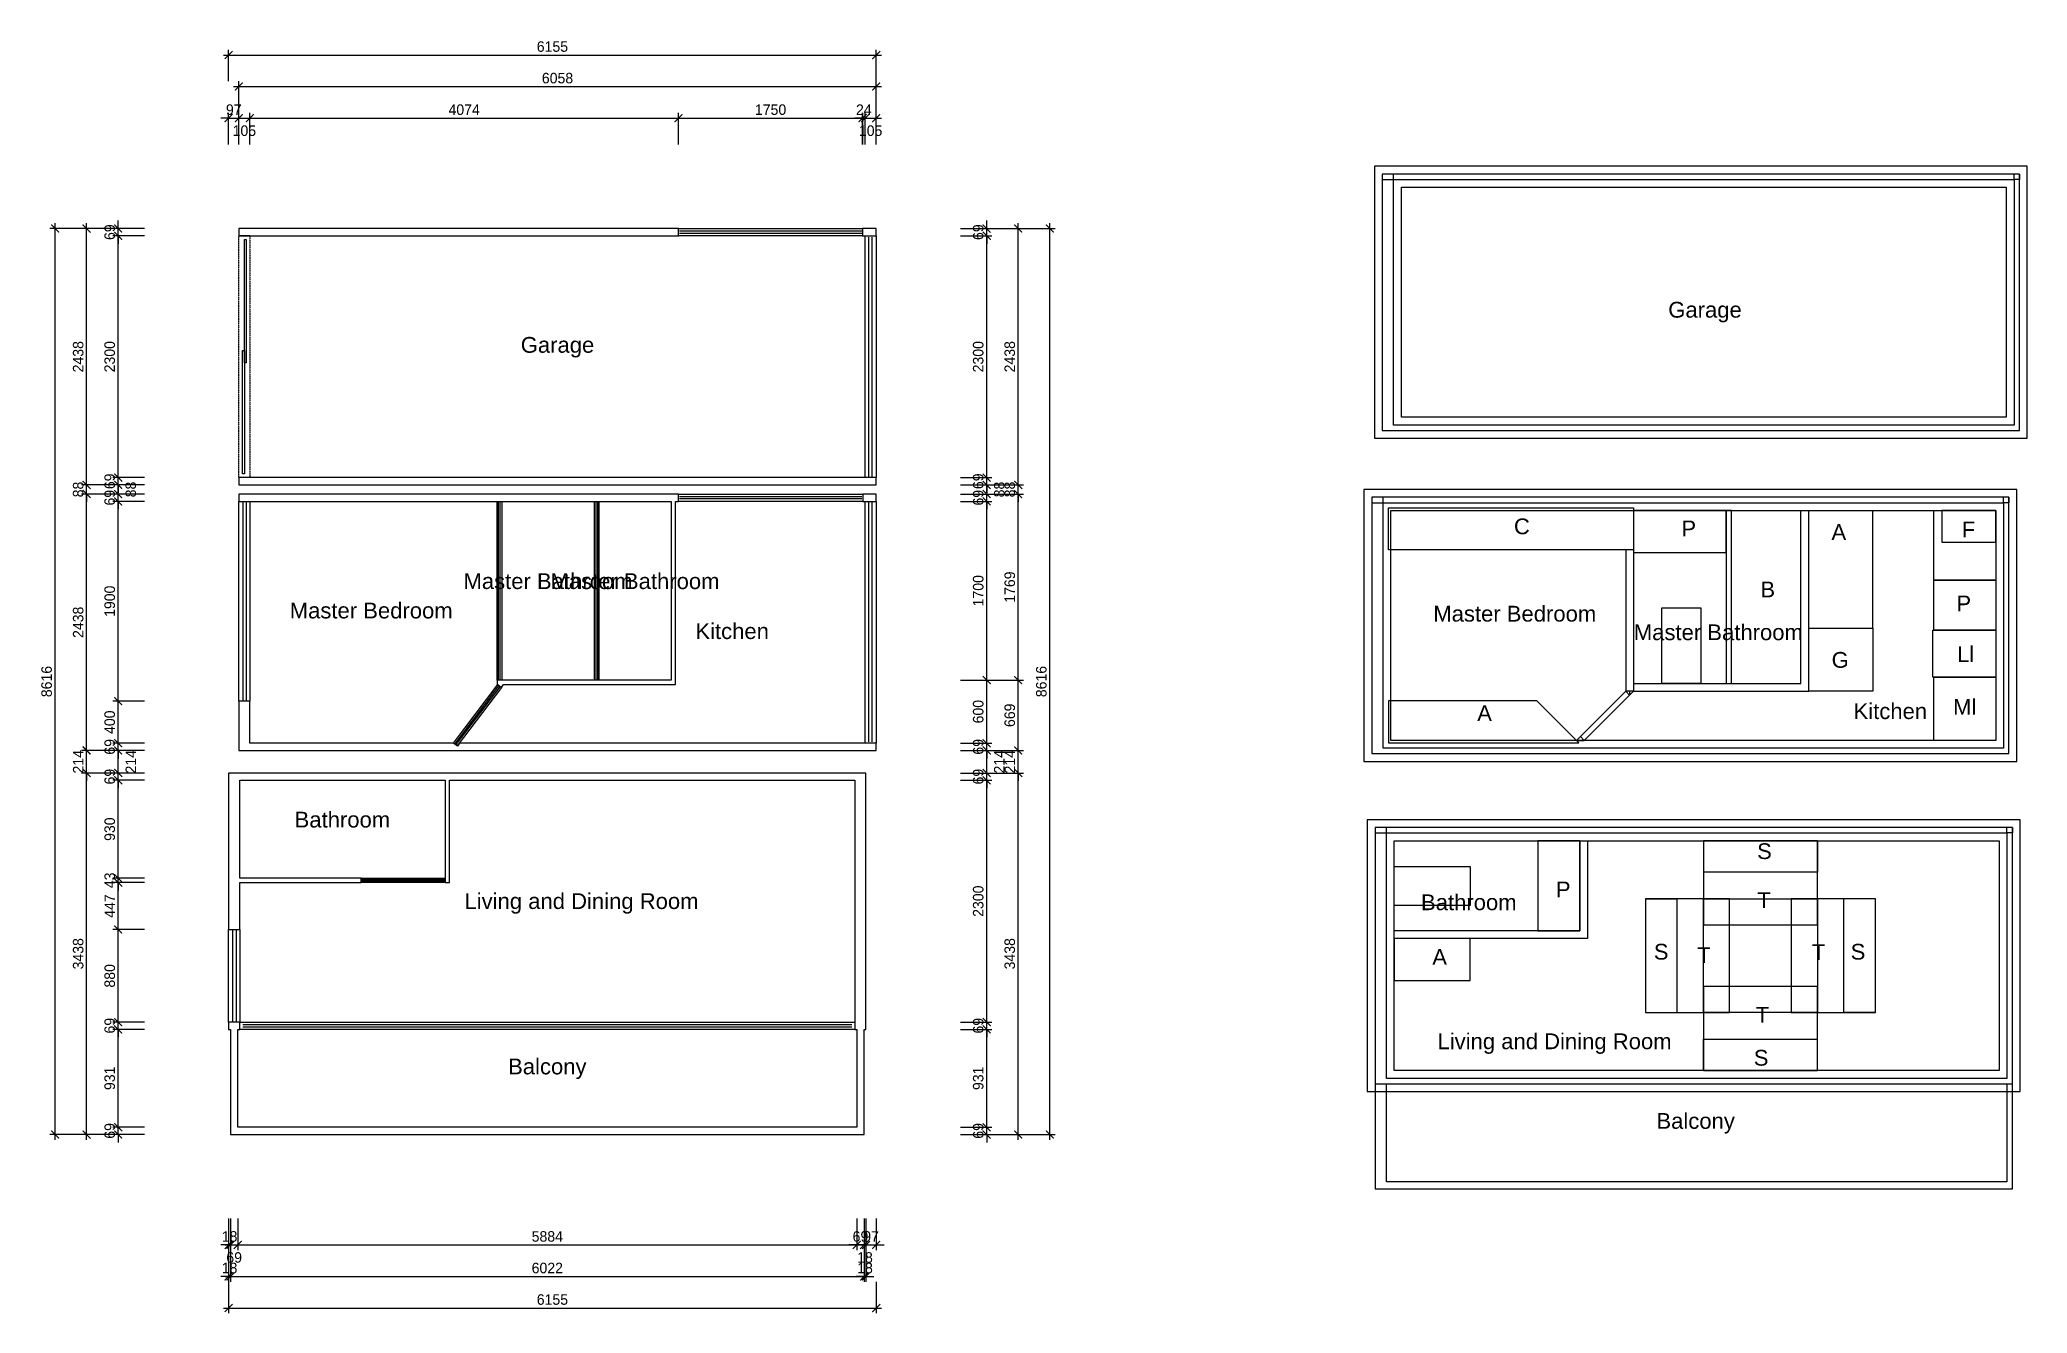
# Model space of a CAD drawing. Header units: millimetres. Extents: x 0 to 420000, y 0 to 44000.
# Drawn here: x 35127 to 54019, y 17992 to 30104 of the extents above; entities that cross this region are included whole.
import ezdxf

# ---------------------------------------------------------------- set-up
doc = ezdxf.new("R2010")
doc.units = ezdxf.units.MM
doc.header["$LTSCALE"] = 10
doc.linetypes.add('HIDDEN', pattern=[0.375, 0.25, -0.125])
doc.layers.get('DEFPOINTS').update_dxf_attribs({"color": 254})
for name, color, linetype in [('A-DOOR', 2, 'Continuous'), ('A-ROOM', 144, 'Continuous'), ('A-WALL-FULL', 7, 'Continuous'), ('A-WALL-FULL-DIMS', 5, 'Continuous'), ('A-WALL-OPEN', 2, 'HIDDEN'), ('A-WIND', 3, 'Continuous')]:
    doc.layers.add(name, color=color, linetype=linetype)
doc.styles.add('h_arial', font='Songti SC.ttf')
doc.styles.get("Standard").update_dxf_attribs({"font": 'Arial.ttf'})
doc.dimstyles.new('h_out-dim_1-050', dxfattribs={"dimscale": 0.5, "dimtxt": 200, "dimasz": 150, "dimexe": 100, "dimexo": 100, "dimgap": 60, "dimtad": 1, "dimdec": 0, "dimzin": 9, "dimdsep": 46, "dimtxsty": 'h_arial', "dimblk": 'ARCHTICK', "dimblk1": 'ARCHTICK', "dimblk2": 'ARCHTICK', "dimcen": 100, "dimdle": 100, "dimclrd": 256, "dimclre": 256, "dimclrt": 35, "dimazin": 2, "dimtfac": 1, "dimtdec": 0, "dimtix": 1, "dimtmove": 2, "dimatfit": 3, "dimldrblk": 'ARCHTICK', "dimfxl": 1, "dimtolj": 1, "dimtzin": 0, "dimarcsym": 0})

msp = doc.modelspace()

# ---------------------------------------------------------------- texts
at = {"layer": 'A-ROOM', "char_height": 150, "attachment_point": 5}
for s, insert in [('Garage', (50955.9, 27512.9)), ('Garage', (40048.3, 27179)), ('C', (49215.4, 25474.7)), ('P', (50801.4, 25455.7)), ('F', (53460.4, 25446.6)), ('A', (52228, 25421.7)), ('Master Bathroom', (39958, 24953.4)), ('Master Bathroom', (40784.5, 24953.4)), ('B', (51552.4, 24875.7)), ('Master Bedroom', (38277.3, 24674.1)), ('P', (53415.4, 24742.7)), ('Kitchen', (41708.4, 24478.1)), ('Master Bedroom', (49147.4, 24644.1)), ('Master Bathroom', (51082.6, 24467.4)), ('G', (52240.9, 24204.7)), ('Ll', (53433.4, 24259.7)), ('Ml', (53424.4, 23758.7)), ('A', (48860.4, 23698.7)), ('Kitchen', (52717.5, 23717.2)), ('Bathroom', (38003.4, 22685.9)), ('S', (51521, 22385.7)), ('Living and Dining Room', (40276.3, 21889.1)), ('Bathroom', (48710.4, 21899.5)), ('P', (49608, 22023)), ('T', (51516.3, 21920.8)), ('A', (48433.4, 21380.7)), ('S', (50539.3, 21429.3)), ('T', (50945, 21398.5)), ('T', (52035, 21425.5)), ('S', (52410.3, 21429.3)), ('T', (51502, 20831)), ('Living and Dining Room', (49525.7, 20555.9)), ('Balcony', (39951.3, 20316.5)), ('S', (51489.3, 20420.8)), ('Balcony', (50867, 19798.5))]:
    msp.add_mtext(s, dxfattribs=dict(at, insert=insert))

# ---------------------------------------------------------------- blocks, each defined once
blk = doc.blocks.new('home_blk_1')
at = {"layer": 'A-DOOR'}
for points in [[(37124.3, 28239.134125), (37019.3, 28239.134125)], [(37124.3, 25938.865875), (37019.3, 25938.865875)]]:
    blk.add_lwpolyline(points, dxfattribs=at)
for points in [[(37089.3875, 27030.319687), (37071.8, 27030.319687), (37071.8, 28203.925938), (37089.3875, 28203.925938)], [(37071.8, 25974.074062), (37054.2125, 25974.074062), (37054.2125, 27147.680313), (37071.8, 27147.680313)]]:
    blk.add_lwpolyline(points, close=True, dxfattribs=at)
blk = doc.blocks.new('home_blk_2')
at = {"layer": 'A-WIND'}
blk.add_lwpolyline([(37124.5, 23813.426395), (37019.5, 23813.426395), (37019.5, 25713.373605), (37124.5, 25713.373605)], close=True, dxfattribs=at)
for points in [[(37056.802632, 25703.777912), (37056.802632, 23823.022088)], [(37089.960526, 25703.777912), (37089.960526, 23823.022088)]]:
    blk.add_lwpolyline(points, dxfattribs=at)
blk = doc.blocks.new('home_blk_3')
at = {"layer": 'A-WIND'}
blk.add_lwpolyline([(42972.3, 28238.96538), (43077.3, 28238.96538), (43077.3, 25939.03462), (42972.3, 25939.03462)], close=True, dxfattribs=at)
for points in [[(43006.839474, 25950.650432), (43006.839474, 28227.349568)], [(43039.997368, 25950.650432), (43039.997368, 28227.349568)]]:
    blk.add_lwpolyline(points, dxfattribs=at)
blk = doc.blocks.new('home_blk_4')
at = {"layer": 'A-WIND'}
blk.add_lwpolyline([(42972.7, 25713.36538), (43077.7, 25713.36538), (43077.7, 23413.43462), (42972.7, 23413.43462)], close=True, dxfattribs=at)
for points in [[(43007.239474, 23425.050432), (43007.239474, 25701.749568)], [(43040.397368, 23425.050432), (43040.397368, 25701.749568)]]:
    blk.add_lwpolyline(points, dxfattribs=at)
blk = doc.blocks.new('home_blk_5')
at = {"layer": 'A-WIND'}
blk.add_lwpolyline([(37027.3, 20761.01178), (36922.3, 20761.01178), (36922.3, 21640.98822), (37027.3, 21640.98822)], close=True, dxfattribs=at)
for points in [[(36959.602632, 21636.543895), (36959.602632, 20765.456105)], [(36992.760526, 21636.543895), (36992.760526, 20765.456105)]]:
    blk.add_lwpolyline(points, dxfattribs=at)
blk = doc.blocks.new('home_blk_6')
at = {"layer": 'A-WIND'}
blk.add_lwpolyline([(42875.302125, 20761), (42875.302125, 20692), (37027.297875, 20692), (37027.297875, 20761)], close=True, dxfattribs=at)
for points in [[(37056.83325, 20738.302632), (42845.76675, 20738.302632)], [(37056.83325, 20716.513158), (42845.76675, 20716.513158)]]:
    blk.add_lwpolyline(points, dxfattribs=at)
blk = doc.blocks.new('home_blk_7')
at = {"layer": 'A-WIND'}
blk.add_lwpolyline([(39481.981371, 23970.350856), (39516.267608, 23944.399865), (39095.018629, 23387.849144), (39060.732392, 23413.800135)], close=True, dxfattribs=at)
for points in [[(39074.13828, 23408.074487), (39491.132218, 23959.003484)], [(39084.965512, 23399.879437), (39501.959451, 23950.808434)]]:
    blk.add_lwpolyline(points, dxfattribs=at)
blk = doc.blocks.new('home_blk_8')
at = {"layer": 'A-WIND'}
blk.add_lwpolyline([(38180.502155, 22087.8), (38180.502155, 22130.8), (38980.497845, 22130.8), (38980.497845, 22087.8)], close=True, dxfattribs=at)
for points in [[(38976.457463, 22115.523684), (38184.542537, 22115.523684)], [(38976.457463, 22101.944737), (38184.542537, 22101.944737)]]:
    blk.add_lwpolyline(points, dxfattribs=at)
blk = doc.blocks.new('home_blk_9')
at = {"layer": 'A-WIND'}
blk.add_lwpolyline([(41199.010595, 25713.4), (41199.010595, 25782.4), (42948.989405, 25782.4), (42948.989405, 25713.4)], close=True, dxfattribs=at)
for points in [[(42940.151128, 25757.886842), (41207.848872, 25757.886842)], [(42940.151128, 25736.097368), (41207.848872, 25736.097368)]]:
    blk.add_lwpolyline(points, dxfattribs=at)
blk = doc.blocks.new('home_blk_10')
at = {"layer": 'A-WIND'}
blk.add_lwpolyline([(41198.610595, 28239), (41198.610595, 28308), (42948.589405, 28308), (42948.589405, 28239)], close=True, dxfattribs=at)
for points in [[(42939.751128, 28283.486842), (41207.448872, 28283.486842)], [(42939.751128, 28261.697368), (41207.448872, 28261.697368)]]:
    blk.add_lwpolyline(points, dxfattribs=at)
blk = doc.blocks.new('home_blk_11')
at = {"layer": 'A-WIND'}
blk.add_lwpolyline([(40441.5, 24013.439865), (40398.5, 24013.439865), (40398.5, 25713.360135), (40441.5, 25713.360135)], close=True, dxfattribs=at)
for points in [[(40413.776316, 25704.774679), (40413.776316, 24022.025321)], [(40427.355263, 25704.774679), (40427.355263, 24022.025321)]]:
    blk.add_lwpolyline(points, dxfattribs=at)
blk = doc.blocks.new('home_blk_12')
at = {"layer": 'A-WIND'}
blk.add_lwpolyline([(39474.5, 25713.360135), (39517.5, 25713.360135), (39517.5, 24013.439865), (39474.5, 24013.439865)], close=True, dxfattribs=at)
for points in [[(39488.644737, 24022.025321), (39488.644737, 25704.774679)], [(39502.223684, 24022.025321), (39502.223684, 25704.774679)]]:
    blk.add_lwpolyline(points, dxfattribs=at)
blk = doc.blocks.new('_ArchTick')
at = {"color": 0, "linetype": 'ByBlock', "const_width": 0.15}
blk.add_lwpolyline([(-0.5, -0.5), (0.5, 0.5)], dxfattribs=at)
blk = doc.blocks.new('*D15')
at = {"layer": 'A-WALL-FULL-DIMS', "lineweight": -2, "transparency": 16777216}
for p, q in [((35272.3, 19642), (35272.3, 28358)), ((35522.3, 28308), (35222.3, 28308)), ((35522.3, 19692), (35222.3, 19692))]:
    blk.add_line(p, q, dxfattribs=at)
at = {"layer": 'DEFPOINTS', "color": 0, "transparency": 16777216}
for p in [(35272.3, 28308), (35572.3, 28308), (35572.3, 19692)]:
    blk.add_point(p, dxfattribs=at)
at = {"layer": 'A-WALL-FULL-DIMS', "lineweight": -2, "transparency": 16777216, "xscale": 75, "yscale": 75, "zscale": 75}
for p, rotation in [((35272.3, 28308), 90), ((35272.3, 19692), 270)]:
    blk.add_blockref('_ArchTick', p, dxfattribs=dict(at, rotation=rotation))
at = {"layer": 'A-WALL-FULL-DIMS', "color": 35, "transparency": 16777216, "insert": (35192.3, 24000), "char_height": 100, "attachment_point": 5, "rotation": 90, "style": 'h_arial'}
blk.add_mtext('\\A1;8616', dxfattribs=at)
blk = doc.blocks.new('*D16')
at = {"layer": 'A-WALL-FULL-DIMS', "lineweight": -2, "transparency": 16777216}
for p, q in [((36872.3, 29958), (43127.7, 29958)), ((36922.3, 29708), (36922.3, 30008)), ((43077.7, 29708), (43077.7, 30008))]:
    blk.add_line(p, q, dxfattribs=at)
at = {"layer": 'DEFPOINTS', "color": 0, "transparency": 16777216}
for p in [(43077.7, 29958), (36922.3, 29658), (43077.7, 29658)]:
    blk.add_point(p, dxfattribs=at)
at = {"layer": 'A-WALL-FULL-DIMS', "lineweight": -2, "transparency": 16777216, "xscale": 75, "yscale": 75, "zscale": 75, "rotation": 180}
blk.add_blockref('_ArchTick', (36922.3, 29958), dxfattribs=at)
at = {"layer": 'A-WALL-FULL-DIMS', "lineweight": -2, "transparency": 16777216, "xscale": 75, "yscale": 75, "zscale": 75}
blk.add_blockref('_ArchTick', (43077.7, 29958), dxfattribs=at)
at = {"layer": 'A-WALL-FULL-DIMS', "color": 35, "transparency": 16777216, "insert": (40000, 30038), "char_height": 100, "attachment_point": 5, "style": 'h_arial'}
blk.add_mtext('\\A1;6155', dxfattribs=at)
blk = doc.blocks.new('*D17')
at = {"layer": 'A-WALL-FULL-DIMS', "lineweight": -2, "transparency": 16777216}
for p, q in [((44727.7, 19642), (44727.7, 28358)), ((44477.7, 28308), (44777.7, 28308)), ((44477.7, 19692), (44777.7, 19692))]:
    blk.add_line(p, q, dxfattribs=at)
at = {"layer": 'DEFPOINTS', "color": 0, "transparency": 16777216}
for p in [(44427.7, 28308), (44727.7, 28308), (44427.7, 19692)]:
    blk.add_point(p, dxfattribs=at)
at = {"layer": 'A-WALL-FULL-DIMS', "lineweight": -2, "transparency": 16777216, "xscale": 75, "yscale": 75, "zscale": 75}
for p, rotation in [((44727.7, 28308), 90), ((44727.7, 19692), 270)]:
    blk.add_blockref('_ArchTick', p, dxfattribs=dict(at, rotation=rotation))
at = {"layer": 'A-WALL-FULL-DIMS', "color": 35, "transparency": 16777216, "insert": (44647.7, 24000), "char_height": 100, "attachment_point": 5, "rotation": 90, "style": 'h_arial'}
blk.add_mtext('\\A1;8616', dxfattribs=at)
blk = doc.blocks.new('*D18')
at = {"layer": 'A-WALL-FULL-DIMS', "lineweight": -2, "transparency": 16777216}
for p, q in [((36922.3, 18292), (36922.3, 17992)), ((43077.7, 18292), (43077.7, 17992)), ((36872.3, 18042), (43127.7, 18042))]:
    blk.add_line(p, q, dxfattribs=at)
at = {"layer": 'DEFPOINTS', "color": 0, "transparency": 16777216}
for p in [(36922.3, 18342), (43077.7, 18342), (43077.7, 18042)]:
    blk.add_point(p, dxfattribs=at)
at = {"layer": 'A-WALL-FULL-DIMS', "lineweight": -2, "transparency": 16777216, "xscale": 75, "yscale": 75, "zscale": 75, "rotation": 180}
blk.add_blockref('_ArchTick', (36922.3, 18042), dxfattribs=at)
at = {"layer": 'A-WALL-FULL-DIMS', "lineweight": -2, "transparency": 16777216, "xscale": 75, "yscale": 75, "zscale": 75}
blk.add_blockref('_ArchTick', (43077.7, 18042), dxfattribs=at)
at = {"layer": 'A-WALL-FULL-DIMS', "color": 35, "transparency": 16777216, "insert": (40000, 18122), "char_height": 100, "attachment_point": 5, "style": 'h_arial'}
blk.add_mtext('\\A1;6155', dxfattribs=at)
blk = doc.blocks.new('*D19')
at = {"layer": 'A-WALL-FULL-DIMS', "lineweight": -2, "transparency": 16777216}
for p, q in [((35822.3, 23130), (35522.3, 23130)), ((35572.3, 19642), (35572.3, 23180)), ((35822.3, 19692), (35522.3, 19692))]:
    blk.add_line(p, q, dxfattribs=at)
at = {"layer": 'DEFPOINTS', "color": 0, "transparency": 16777216}
for p in [(35572.3, 23130), (35872.3, 23130), (35872.3, 19692)]:
    blk.add_point(p, dxfattribs=at)
at = {"layer": 'A-WALL-FULL-DIMS', "lineweight": -2, "transparency": 16777216, "xscale": 75, "yscale": 75, "zscale": 75}
for p, rotation in [((35572.3, 23130), 90), ((35572.3, 19692), 270)]:
    blk.add_blockref('_ArchTick', p, dxfattribs=dict(at, rotation=rotation))
at = {"layer": 'A-WALL-FULL-DIMS', "color": 35, "transparency": 16777216, "insert": (35492.3, 21411), "char_height": 100, "attachment_point": 5, "rotation": 90, "style": 'h_arial'}
blk.add_mtext('\\A1;3438', dxfattribs=at)
blk = doc.blocks.new('*D20')
at = {"layer": 'A-WALL-FULL-DIMS', "lineweight": -2, "transparency": 16777216}
for p, q in [((35822.3, 23344.4), (35522.3, 23344.4)), ((35572.3, 23344.4), (35572.3, 23419.4)), ((35572.3, 23130), (35572.3, 23344.4)), ((35822.3, 23130), (35522.3, 23130)), ((35572.3, 23130), (35572.3, 23055))]:
    blk.add_line(p, q, dxfattribs=at)
at = {"layer": 'DEFPOINTS', "color": 0, "transparency": 16777216}
for p in [(35572.3, 23344.4), (35872.3, 23344.4), (35872.3, 23130)]:
    blk.add_point(p, dxfattribs=at)
at = {"layer": 'A-WALL-FULL-DIMS', "lineweight": -2, "transparency": 16777216, "xscale": 75, "yscale": 75, "zscale": 75}
for p, rotation in [((35572.3, 23344.4), 270), ((35572.3, 23130), 90)]:
    blk.add_blockref('_ArchTick', p, dxfattribs=dict(at, rotation=rotation))
at = {"layer": 'A-WALL-FULL-DIMS', "color": 35, "transparency": 16777216, "insert": (35492.3, 23237.2), "char_height": 100, "attachment_point": 5, "rotation": 90, "style": 'h_arial'}
blk.add_mtext('\\A1;214', dxfattribs=at)
blk = doc.blocks.new('*D21')
at = {"layer": 'A-WALL-FULL-DIMS', "lineweight": -2, "transparency": 16777216}
for p, q in [((35822.3, 25782.4), (35522.3, 25782.4)), ((35572.3, 23294.4), (35572.3, 25832.4)), ((35822.3, 23344.4), (35522.3, 23344.4))]:
    blk.add_line(p, q, dxfattribs=at)
at = {"layer": 'DEFPOINTS', "color": 0, "transparency": 16777216}
for p in [(35572.3, 25782.4), (35872.3, 25782.4), (35872.3, 23344.4)]:
    blk.add_point(p, dxfattribs=at)
at = {"layer": 'A-WALL-FULL-DIMS', "lineweight": -2, "transparency": 16777216, "xscale": 75, "yscale": 75, "zscale": 75}
for p, rotation in [((35572.3, 25782.4), 90), ((35572.3, 23344.4), 270)]:
    blk.add_blockref('_ArchTick', p, dxfattribs=dict(at, rotation=rotation))
at = {"layer": 'A-WALL-FULL-DIMS', "color": 35, "transparency": 16777216, "insert": (35492.3, 24563.4), "char_height": 100, "attachment_point": 5, "rotation": 90, "style": 'h_arial'}
blk.add_mtext('\\A1;2438', dxfattribs=at)
blk = doc.blocks.new('*D22')
at = {"layer": 'A-WALL-FULL-DIMS', "lineweight": -2, "transparency": 16777216}
for p, q in [((35572.3, 25870), (35572.3, 25945)), ((35822.3, 25870), (35522.3, 25870)), ((35822.3, 25782.4), (35522.3, 25782.4)), ((35572.3, 25782.4), (35572.3, 25870)), ((35572.3, 25782.4), (35572.3, 25707.4))]:
    blk.add_line(p, q, dxfattribs=at)
at = {"layer": 'DEFPOINTS', "color": 0, "transparency": 16777216}
for p in [(35572.3, 25870), (35872.3, 25870), (35872.3, 25782.4)]:
    blk.add_point(p, dxfattribs=at)
at = {"layer": 'A-WALL-FULL-DIMS', "lineweight": -2, "transparency": 16777216, "xscale": 75, "yscale": 75, "zscale": 75}
for p, rotation in [((35572.3, 25870), 270), ((35572.3, 25782.4), 90)]:
    blk.add_blockref('_ArchTick', p, dxfattribs=dict(at, rotation=rotation))
at = {"layer": 'A-WALL-FULL-DIMS', "color": 35, "transparency": 16777216, "insert": (35492.3, 25826.2), "char_height": 100, "attachment_point": 5, "rotation": 90, "style": 'h_arial'}
blk.add_mtext('\\A1;88', dxfattribs=at)
blk = doc.blocks.new('*D23')
at = {"layer": 'A-WALL-FULL-DIMS', "lineweight": -2, "transparency": 16777216}
for p, q in [((35572.3, 25820), (35572.3, 28358)), ((35822.3, 28308), (35522.3, 28308)), ((35822.3, 25870), (35522.3, 25870))]:
    blk.add_line(p, q, dxfattribs=at)
at = {"layer": 'DEFPOINTS', "color": 0, "transparency": 16777216}
for p in [(35572.3, 28308), (35872.3, 28308), (35872.3, 25870)]:
    blk.add_point(p, dxfattribs=at)
at = {"layer": 'A-WALL-FULL-DIMS', "lineweight": -2, "transparency": 16777216, "xscale": 75, "yscale": 75, "zscale": 75}
for p, rotation in [((35572.3, 28308), 90), ((35572.3, 25870), 270)]:
    blk.add_blockref('_ArchTick', p, dxfattribs=dict(at, rotation=rotation))
at = {"layer": 'A-WALL-FULL-DIMS', "color": 35, "transparency": 16777216, "insert": (35492.3, 27089), "char_height": 100, "attachment_point": 5, "rotation": 90, "style": 'h_arial'}
blk.add_mtext('\\A1;2438', dxfattribs=at)
blk = doc.blocks.new('*D24')
at = {"layer": 'A-WALL-FULL-DIMS', "lineweight": -2, "transparency": 16777216}
for p, q in [((37019.3, 29408), (37019.3, 29708)), ((43077.3, 29408), (43077.3, 29708)), ((36969.3, 29658), (43127.3, 29658))]:
    blk.add_line(p, q, dxfattribs=at)
at = {"layer": 'DEFPOINTS', "color": 0, "transparency": 16777216}
for p in [(43077.3, 29658), (37019.3, 29358), (43077.3, 29358)]:
    blk.add_point(p, dxfattribs=at)
at = {"layer": 'A-WALL-FULL-DIMS', "lineweight": -2, "transparency": 16777216, "xscale": 75, "yscale": 75, "zscale": 75, "rotation": 180}
blk.add_blockref('_ArchTick', (37019.3, 29658), dxfattribs=at)
at = {"layer": 'A-WALL-FULL-DIMS', "lineweight": -2, "transparency": 16777216, "xscale": 75, "yscale": 75, "zscale": 75}
blk.add_blockref('_ArchTick', (43077.3, 29658), dxfattribs=at)
at = {"layer": 'A-WALL-FULL-DIMS', "color": 35, "transparency": 16777216, "insert": (40048.3, 29738), "char_height": 100, "attachment_point": 5, "style": 'h_arial'}
blk.add_mtext('\\A1;6058', dxfattribs=at)
blk = doc.blocks.new('*D25')
at = {"layer": 'A-WALL-FULL-DIMS', "lineweight": -2, "transparency": 16777216}
for p, q in [((44177.7, 23130), (44477.7, 23130)), ((44427.7, 19642), (44427.7, 23180)), ((44177.7, 19692), (44477.7, 19692))]:
    blk.add_line(p, q, dxfattribs=at)
at = {"layer": 'DEFPOINTS', "color": 0, "transparency": 16777216}
for p in [(44127.7, 23130), (44427.7, 23130), (44127.7, 19692)]:
    blk.add_point(p, dxfattribs=at)
at = {"layer": 'A-WALL-FULL-DIMS', "lineweight": -2, "transparency": 16777216, "xscale": 75, "yscale": 75, "zscale": 75}
for p, rotation in [((44427.7, 23130), 90), ((44427.7, 19692), 270)]:
    blk.add_blockref('_ArchTick', p, dxfattribs=dict(at, rotation=rotation))
at = {"layer": 'A-WALL-FULL-DIMS', "color": 35, "transparency": 16777216, "insert": (44347.7, 21411), "char_height": 100, "attachment_point": 5, "rotation": 90, "style": 'h_arial'}
blk.add_mtext('\\A1;3438', dxfattribs=at)
blk = doc.blocks.new('*D26')
at = {"layer": 'A-WALL-FULL-DIMS', "lineweight": -2, "transparency": 16777216}
for p, q in [((44177.7, 23344.4), (44477.7, 23344.4)), ((44427.7, 23344.4), (44427.7, 23419.4)), ((44427.7, 23130), (44427.7, 23344.4)), ((44177.7, 23130), (44477.7, 23130)), ((44427.7, 23130), (44427.7, 23055))]:
    blk.add_line(p, q, dxfattribs=at)
at = {"layer": 'DEFPOINTS', "color": 0, "transparency": 16777216}
for p in [(44127.7, 23344.4), (44427.7, 23344.4), (44127.7, 23130)]:
    blk.add_point(p, dxfattribs=at)
at = {"layer": 'A-WALL-FULL-DIMS', "lineweight": -2, "transparency": 16777216, "xscale": 75, "yscale": 75, "zscale": 75}
for p, rotation in [((44427.7, 23344.4), 270), ((44427.7, 23130), 90)]:
    blk.add_blockref('_ArchTick', p, dxfattribs=dict(at, rotation=rotation))
at = {"layer": 'A-WALL-FULL-DIMS', "color": 35, "transparency": 16777216, "insert": (44347.7, 23237.2), "char_height": 100, "attachment_point": 5, "rotation": 90, "style": 'h_arial'}
blk.add_mtext('\\A1;214', dxfattribs=at)
blk = doc.blocks.new('*D27')
at = {"layer": 'A-WALL-FULL-DIMS', "lineweight": -2, "transparency": 16777216}
for p, q in [((44177.7, 24013.4), (44477.7, 24013.4)), ((44427.7, 23294.4), (44427.7, 24063.4)), ((44177.7, 23344.4), (44477.7, 23344.4))]:
    blk.add_line(p, q, dxfattribs=at)
at = {"layer": 'DEFPOINTS', "color": 0, "transparency": 16777216}
for p in [(44127.7, 24013.4), (44427.7, 24013.4), (44127.7, 23344.4)]:
    blk.add_point(p, dxfattribs=at)
at = {"layer": 'A-WALL-FULL-DIMS', "lineweight": -2, "transparency": 16777216, "xscale": 75, "yscale": 75, "zscale": 75}
for p, rotation in [((44427.7, 24013.4), 90), ((44427.7, 23344.4), 270)]:
    blk.add_blockref('_ArchTick', p, dxfattribs=dict(at, rotation=rotation))
at = {"layer": 'A-WALL-FULL-DIMS', "color": 35, "transparency": 16777216, "insert": (44347.7, 23678.9), "char_height": 100, "attachment_point": 5, "rotation": 90, "style": 'h_arial'}
blk.add_mtext('\\A1;669', dxfattribs=at)
blk = doc.blocks.new('*D28')
at = {"layer": 'A-WALL-FULL-DIMS', "lineweight": -2, "transparency": 16777216}
for p, q in [((44177.7, 25782.4), (44477.7, 25782.4)), ((44427.7, 23963.4), (44427.7, 25832.4)), ((44177.7, 24013.4), (44477.7, 24013.4))]:
    blk.add_line(p, q, dxfattribs=at)
at = {"layer": 'DEFPOINTS', "color": 0, "transparency": 16777216}
for p in [(44127.7, 25782.4), (44427.7, 25782.4), (44127.7, 24013.4)]:
    blk.add_point(p, dxfattribs=at)
at = {"layer": 'A-WALL-FULL-DIMS', "lineweight": -2, "transparency": 16777216, "xscale": 75, "yscale": 75, "zscale": 75}
for p, rotation in [((44427.7, 25782.4), 90), ((44427.7, 24013.4), 270)]:
    blk.add_blockref('_ArchTick', p, dxfattribs=dict(at, rotation=rotation))
at = {"layer": 'A-WALL-FULL-DIMS', "color": 35, "transparency": 16777216, "insert": (44347.7, 24897.9), "char_height": 100, "attachment_point": 5, "rotation": 90, "style": 'h_arial'}
blk.add_mtext('\\A1;1769', dxfattribs=at)
blk = doc.blocks.new('*D29')
at = {"layer": 'A-WALL-FULL-DIMS', "lineweight": -2, "transparency": 16777216}
for p, q in [((44427.7, 25870), (44427.7, 25945)), ((44177.7, 25870), (44477.7, 25870)), ((44177.7, 25782.4), (44477.7, 25782.4)), ((44427.7, 25782.4), (44427.7, 25870)), ((44427.7, 25782.4), (44427.7, 25707.4))]:
    blk.add_line(p, q, dxfattribs=at)
at = {"layer": 'DEFPOINTS', "color": 0, "transparency": 16777216}
for p in [(44127.7, 25870), (44127.7, 25782.4), (44427.7, 25870)]:
    blk.add_point(p, dxfattribs=at)
at = {"layer": 'A-WALL-FULL-DIMS', "lineweight": -2, "transparency": 16777216, "xscale": 75, "yscale": 75, "zscale": 75}
for p, rotation in [((44427.7, 25870), 270), ((44427.7, 25782.4), 90)]:
    blk.add_blockref('_ArchTick', p, dxfattribs=dict(at, rotation=rotation))
at = {"layer": 'A-WALL-FULL-DIMS', "color": 35, "transparency": 16777216, "insert": (44347.7, 25826.2), "char_height": 100, "attachment_point": 5, "rotation": 90, "style": 'h_arial'}
blk.add_mtext('\\A1;88', dxfattribs=at)
blk = doc.blocks.new('*D30')
at = {"layer": 'A-WALL-FULL-DIMS', "lineweight": -2, "transparency": 16777216}
for p, q in [((44427.7, 25820), (44427.7, 28358)), ((44177.7, 28308), (44477.7, 28308)), ((44177.7, 25870), (44477.7, 25870))]:
    blk.add_line(p, q, dxfattribs=at)
at = {"layer": 'DEFPOINTS', "color": 0, "transparency": 16777216}
for p in [(44127.7, 28308), (44427.7, 28308), (44127.7, 25870)]:
    blk.add_point(p, dxfattribs=at)
at = {"layer": 'A-WALL-FULL-DIMS', "lineweight": -2, "transparency": 16777216, "xscale": 75, "yscale": 75, "zscale": 75}
for p, rotation in [((44427.7, 28308), 90), ((44427.7, 25870), 270)]:
    blk.add_blockref('_ArchTick', p, dxfattribs=dict(at, rotation=rotation))
at = {"layer": 'A-WALL-FULL-DIMS', "color": 35, "transparency": 16777216, "insert": (44347.7, 27089), "char_height": 100, "attachment_point": 5, "rotation": 90, "style": 'h_arial'}
blk.add_mtext('\\A1;2438', dxfattribs=at)
blk = doc.blocks.new('*D31')
at = {"layer": 'A-WALL-FULL-DIMS', "lineweight": -2, "transparency": 16777216}
for p, q in [((36922.3, 18592), (36922.3, 18292)), ((36940.3, 18592), (36940.3, 18292)), ((36922.3, 18342), (36847.3, 18342)), ((36922.3, 18342), (36940.3, 18342)), ((36940.3, 18342), (37015.3, 18342))]:
    blk.add_line(p, q, dxfattribs=at)
at = {"layer": 'DEFPOINTS', "color": 0, "transparency": 16777216}
for p in [(36922.3, 18642), (36940.3, 18642), (36940.3, 18342)]:
    blk.add_point(p, dxfattribs=at)
at = {"layer": 'A-WALL-FULL-DIMS', "lineweight": -2, "transparency": 16777216, "xscale": 75, "yscale": 75, "zscale": 75}
blk.add_blockref('_ArchTick', (36922.3, 18342), dxfattribs=at)
at = {"layer": 'A-WALL-FULL-DIMS', "lineweight": -2, "transparency": 16777216, "xscale": 75, "yscale": 75, "zscale": 75, "rotation": 180}
blk.add_blockref('_ArchTick', (36940.3, 18342), dxfattribs=at)
at = {"layer": 'A-WALL-FULL-DIMS', "color": 35, "transparency": 16777216, "insert": (36931.3, 18422), "char_height": 100, "attachment_point": 5, "style": 'h_arial'}
blk.add_mtext('\\A1;18', dxfattribs=at)
blk = doc.blocks.new('*D32')
at = {"layer": 'A-WALL-FULL-DIMS', "lineweight": -2, "transparency": 16777216}
for p, q in [((36940.3, 18592), (36940.3, 18292)), ((42962.3, 18592), (42962.3, 18292)), ((36890.3, 18342), (43012.3, 18342))]:
    blk.add_line(p, q, dxfattribs=at)
at = {"layer": 'DEFPOINTS', "color": 0, "transparency": 16777216}
for p in [(36940.3, 18642), (42962.3, 18642), (42962.3, 18342)]:
    blk.add_point(p, dxfattribs=at)
at = {"layer": 'A-WALL-FULL-DIMS', "lineweight": -2, "transparency": 16777216, "xscale": 75, "yscale": 75, "zscale": 75, "rotation": 180}
blk.add_blockref('_ArchTick', (36940.3, 18342), dxfattribs=at)
at = {"layer": 'A-WALL-FULL-DIMS', "lineweight": -2, "transparency": 16777216, "xscale": 75, "yscale": 75, "zscale": 75}
blk.add_blockref('_ArchTick', (42962.3, 18342), dxfattribs=at)
at = {"layer": 'A-WALL-FULL-DIMS', "color": 35, "transparency": 16777216, "insert": (39951.3, 18422), "char_height": 100, "attachment_point": 5, "style": 'h_arial'}
blk.add_mtext('\\A1;6022', dxfattribs=at)
blk = doc.blocks.new('*D33')
at = {"layer": 'A-WALL-FULL-DIMS', "lineweight": -2, "transparency": 16777216}
for p, q in [((42962.3, 18592), (42962.3, 18292)), ((42980.3, 18592), (42980.3, 18292)), ((42962.3, 18342), (42887.3, 18342)), ((42962.3, 18342), (42980.3, 18342)), ((42980.3, 18342), (43055.3, 18342))]:
    blk.add_line(p, q, dxfattribs=at)
at = {"layer": 'DEFPOINTS', "color": 0, "transparency": 16777216}
for p in [(42962.3, 18642), (42980.3, 18642), (42980.3, 18342)]:
    blk.add_point(p, dxfattribs=at)
at = {"layer": 'A-WALL-FULL-DIMS', "lineweight": -2, "transparency": 16777216, "xscale": 75, "yscale": 75, "zscale": 75}
blk.add_blockref('_ArchTick', (42962.3, 18342), dxfattribs=at)
at = {"layer": 'A-WALL-FULL-DIMS', "lineweight": -2, "transparency": 16777216, "xscale": 75, "yscale": 75, "zscale": 75, "rotation": 180}
blk.add_blockref('_ArchTick', (42980.3, 18342), dxfattribs=at)
at = {"layer": 'A-WALL-FULL-DIMS', "color": 35, "transparency": 16777216, "insert": (42971.3, 18422), "char_height": 100, "attachment_point": 5, "style": 'h_arial'}
blk.add_mtext('\\A1;18', dxfattribs=at)
blk = doc.blocks.new('*D34')
at = {"layer": 'A-WALL-FULL-DIMS', "lineweight": -2, "transparency": 16777216}
for p, q in [((36122.3, 19761), (35822.3, 19761)), ((36122.3, 19692), (35822.3, 19692)), ((35872.3, 19761), (35872.3, 19836)), ((35872.3, 19692), (35872.3, 19761)), ((35872.3, 19692), (35872.3, 19617))]:
    blk.add_line(p, q, dxfattribs=at)
at = {"layer": 'DEFPOINTS', "color": 0, "transparency": 16777216}
for p in [(35872.3, 19761), (36172.3, 19761), (36172.3, 19692)]:
    blk.add_point(p, dxfattribs=at)
at = {"layer": 'A-WALL-FULL-DIMS', "lineweight": -2, "transparency": 16777216, "xscale": 75, "yscale": 75, "zscale": 75}
for p, rotation in [((35872.3, 19761), 270), ((35872.3, 19692), 90)]:
    blk.add_blockref('_ArchTick', p, dxfattribs=dict(at, rotation=rotation))
at = {"layer": 'A-WALL-FULL-DIMS', "color": 35, "transparency": 16777216, "insert": (35792.3, 19726.5), "char_height": 100, "attachment_point": 5, "rotation": 90, "style": 'h_arial'}
blk.add_mtext('\\A1;69', dxfattribs=at)
blk = doc.blocks.new('*D35')
at = {"layer": 'A-WALL-FULL-DIMS', "lineweight": -2, "transparency": 16777216}
for p, q in [((36122.3, 20692), (35822.3, 20692)), ((35872.3, 19711), (35872.3, 20742)), ((36122.3, 19761), (35822.3, 19761))]:
    blk.add_line(p, q, dxfattribs=at)
at = {"layer": 'DEFPOINTS', "color": 0, "transparency": 16777216}
for p in [(35872.3, 20692), (36172.3, 20692), (36172.3, 19761)]:
    blk.add_point(p, dxfattribs=at)
at = {"layer": 'A-WALL-FULL-DIMS', "lineweight": -2, "transparency": 16777216, "xscale": 75, "yscale": 75, "zscale": 75}
for p, rotation in [((35872.3, 20692), 90), ((35872.3, 19761), 270)]:
    blk.add_blockref('_ArchTick', p, dxfattribs=dict(at, rotation=rotation))
at = {"layer": 'A-WALL-FULL-DIMS', "color": 35, "transparency": 16777216, "insert": (35792.3, 20226.5), "char_height": 100, "attachment_point": 5, "rotation": 90, "style": 'h_arial'}
blk.add_mtext('\\A1;931', dxfattribs=at)
blk = doc.blocks.new('*D36')
at = {"layer": 'A-WALL-FULL-DIMS', "lineweight": -2, "transparency": 16777216}
for p, q in [((35872.3, 20761), (35872.3, 20836)), ((36122.3, 20761), (35822.3, 20761)), ((36122.3, 20692), (35822.3, 20692)), ((35872.3, 20692), (35872.3, 20761)), ((35872.3, 20692), (35872.3, 20617))]:
    blk.add_line(p, q, dxfattribs=at)
at = {"layer": 'DEFPOINTS', "color": 0, "transparency": 16777216}
for p in [(35872.3, 20761), (36172.3, 20761), (36172.3, 20692)]:
    blk.add_point(p, dxfattribs=at)
at = {"layer": 'A-WALL-FULL-DIMS', "lineweight": -2, "transparency": 16777216, "xscale": 75, "yscale": 75, "zscale": 75}
for p, rotation in [((35872.3, 20761), 270), ((35872.3, 20692), 90)]:
    blk.add_blockref('_ArchTick', p, dxfattribs=dict(at, rotation=rotation))
at = {"layer": 'A-WALL-FULL-DIMS', "color": 35, "transparency": 16777216, "insert": (35792.3, 20726.5), "char_height": 100, "attachment_point": 5, "rotation": 90, "style": 'h_arial'}
blk.add_mtext('\\A1;69', dxfattribs=at)
blk = doc.blocks.new('*D37')
at = {"layer": 'A-WALL-FULL-DIMS', "lineweight": -2, "transparency": 16777216}
for p, q in [((36122.3, 21640.98822), (35822.3, 21640.98822)), ((35872.3, 20711), (35872.3, 21690.98822)), ((36122.3, 20761), (35822.3, 20761))]:
    blk.add_line(p, q, dxfattribs=at)
at = {"layer": 'DEFPOINTS', "color": 0, "transparency": 16777216}
for p in [(35872.3, 21640.98822), (36172.3, 21640.98822), (36172.3, 20761)]:
    blk.add_point(p, dxfattribs=at)
at = {"layer": 'A-WALL-FULL-DIMS', "lineweight": -2, "transparency": 16777216, "xscale": 75, "yscale": 75, "zscale": 75}
for p, rotation in [((35872.3, 21640.98822), 90), ((35872.3, 20761), 270)]:
    blk.add_blockref('_ArchTick', p, dxfattribs=dict(at, rotation=rotation))
at = {"layer": 'A-WALL-FULL-DIMS', "color": 35, "transparency": 16777216, "insert": (35792.3, 21200.99411), "char_height": 100, "attachment_point": 5, "rotation": 90, "style": 'h_arial'}
blk.add_mtext('\\A1;880', dxfattribs=at)
blk = doc.blocks.new('*D38')
at = {"layer": 'A-WALL-FULL-DIMS', "lineweight": -2, "transparency": 16777216}
for p, q in [((35872.3, 21590.98822), (35872.3, 22137.8)), ((36122.3, 22087.8), (35822.3, 22087.8)), ((36122.3, 21640.98822), (35822.3, 21640.98822))]:
    blk.add_line(p, q, dxfattribs=at)
at = {"layer": 'DEFPOINTS', "color": 0, "transparency": 16777216}
for p in [(35872.3, 22087.8), (36172.3, 22087.8), (36172.3, 21640.98822)]:
    blk.add_point(p, dxfattribs=at)
at = {"layer": 'A-WALL-FULL-DIMS', "lineweight": -2, "transparency": 16777216, "xscale": 75, "yscale": 75, "zscale": 75}
for p, rotation in [((35872.3, 22087.8), 90), ((35872.3, 21640.98822), 270)]:
    blk.add_blockref('_ArchTick', p, dxfattribs=dict(at, rotation=rotation))
at = {"layer": 'A-WALL-FULL-DIMS', "color": 35, "transparency": 16777216, "insert": (35792.3, 21864.39411), "char_height": 100, "attachment_point": 5, "rotation": 90, "style": 'h_arial'}
blk.add_mtext('\\A1;447', dxfattribs=at)
blk = doc.blocks.new('*D39')
at = {"layer": 'A-WALL-FULL-DIMS', "lineweight": -2, "transparency": 16777216}
for p, q in [((36122.3, 22130.8), (35822.3, 22130.8)), ((35872.3, 22130.8), (35872.3, 22205.8)), ((35872.3, 22087.8), (35872.3, 22130.8)), ((36122.3, 22087.8), (35822.3, 22087.8)), ((35872.3, 22087.8), (35872.3, 22012.8))]:
    blk.add_line(p, q, dxfattribs=at)
at = {"layer": 'DEFPOINTS', "color": 0, "transparency": 16777216}
for p in [(35872.3, 22130.8), (36172.3, 22130.8), (36172.3, 22087.8)]:
    blk.add_point(p, dxfattribs=at)
at = {"layer": 'A-WALL-FULL-DIMS', "lineweight": -2, "transparency": 16777216, "xscale": 75, "yscale": 75, "zscale": 75}
for p, rotation in [((35872.3, 22130.8), 270), ((35872.3, 22087.8), 90)]:
    blk.add_blockref('_ArchTick', p, dxfattribs=dict(at, rotation=rotation))
at = {"layer": 'A-WALL-FULL-DIMS', "color": 35, "transparency": 16777216, "insert": (35792.3, 22109.3), "char_height": 100, "attachment_point": 5, "rotation": 90, "style": 'h_arial'}
blk.add_mtext('\\A1;43', dxfattribs=at)
blk = doc.blocks.new('*D40')
at = {"layer": 'A-WALL-FULL-DIMS', "lineweight": -2, "transparency": 16777216}
for p, q in [((36122.3, 23061), (35822.3, 23061)), ((35872.3, 22080.8), (35872.3, 23111)), ((36122.3, 22130.8), (35822.3, 22130.8))]:
    blk.add_line(p, q, dxfattribs=at)
at = {"layer": 'DEFPOINTS', "color": 0, "transparency": 16777216}
for p in [(35872.3, 23061), (36172.3, 23061), (36172.3, 22130.8)]:
    blk.add_point(p, dxfattribs=at)
at = {"layer": 'A-WALL-FULL-DIMS', "lineweight": -2, "transparency": 16777216, "xscale": 75, "yscale": 75, "zscale": 75}
for p, rotation in [((35872.3, 23061), 90), ((35872.3, 22130.8), 270)]:
    blk.add_blockref('_ArchTick', p, dxfattribs=dict(at, rotation=rotation))
at = {"layer": 'A-WALL-FULL-DIMS', "color": 35, "transparency": 16777216, "insert": (35792.3, 22595.9), "char_height": 100, "attachment_point": 5, "rotation": 90, "style": 'h_arial'}
blk.add_mtext('\\A1;930', dxfattribs=at)
blk = doc.blocks.new('*D41')
at = {"layer": 'A-WALL-FULL-DIMS', "lineweight": -2, "transparency": 16777216}
for p, q in [((36122.3, 23130), (35822.3, 23130)), ((36122.3, 23061), (35822.3, 23061)), ((35872.3, 23130), (35872.3, 23205)), ((35872.3, 23061), (35872.3, 23130)), ((35872.3, 23061), (35872.3, 22986))]:
    blk.add_line(p, q, dxfattribs=at)
at = {"layer": 'DEFPOINTS', "color": 0, "transparency": 16777216}
for p in [(35872.3, 23130), (36172.3, 23130), (36172.3, 23061)]:
    blk.add_point(p, dxfattribs=at)
at = {"layer": 'A-WALL-FULL-DIMS', "lineweight": -2, "transparency": 16777216, "xscale": 75, "yscale": 75, "zscale": 75}
for p, rotation in [((35872.3, 23130), 270), ((35872.3, 23061), 90)]:
    blk.add_blockref('_ArchTick', p, dxfattribs=dict(at, rotation=rotation))
at = {"layer": 'A-WALL-FULL-DIMS', "color": 35, "transparency": 16777216, "insert": (35792.3, 23095.5), "char_height": 100, "attachment_point": 5, "rotation": 90, "style": 'h_arial'}
blk.add_mtext('\\A1;69', dxfattribs=at)
blk = doc.blocks.new('*D42')
at = {"layer": 'A-WALL-FULL-DIMS', "lineweight": -2, "transparency": 16777216}
for p, q in [((36122.3, 23344.4), (35822.3, 23344.4)), ((35872.3, 23080), (35872.3, 23394.4)), ((36122.3, 23130), (35822.3, 23130))]:
    blk.add_line(p, q, dxfattribs=at)
at = {"layer": 'DEFPOINTS', "color": 0, "transparency": 16777216}
for p in [(35872.3, 23344.4), (36172.3, 23344.4), (36172.3, 23130)]:
    blk.add_point(p, dxfattribs=at)
at = {"layer": 'A-WALL-FULL-DIMS', "lineweight": -2, "transparency": 16777216, "xscale": 75, "yscale": 75, "zscale": 75}
for p, rotation in [((35872.3, 23344.4), 90), ((35872.3, 23130), 270)]:
    blk.add_blockref('_ArchTick', p, dxfattribs=dict(at, rotation=rotation))
at = {"layer": 'A-WALL-FULL-DIMS', "color": 35, "transparency": 16777216, "insert": (35992.3, 23237.2), "char_height": 100, "attachment_point": 5, "rotation": 90, "style": 'h_arial'}
blk.add_mtext('\\A1;214', dxfattribs=at)
blk = doc.blocks.new('*D43')
at = {"layer": 'A-WALL-FULL-DIMS', "lineweight": -2, "transparency": 16777216}
for p, q in [((35872.3, 23413.4), (35872.3, 23488.4)), ((36122.3, 23413.4), (35822.3, 23413.4)), ((36122.3, 23344.4), (35822.3, 23344.4)), ((35872.3, 23344.4), (35872.3, 23413.4)), ((35872.3, 23344.4), (35872.3, 23269.4))]:
    blk.add_line(p, q, dxfattribs=at)
at = {"layer": 'DEFPOINTS', "color": 0, "transparency": 16777216}
for p in [(35872.3, 23413.4), (36172.3, 23413.4), (36172.3, 23344.4)]:
    blk.add_point(p, dxfattribs=at)
at = {"layer": 'A-WALL-FULL-DIMS', "lineweight": -2, "transparency": 16777216, "xscale": 75, "yscale": 75, "zscale": 75}
for p, rotation in [((35872.3, 23413.4), 270), ((35872.3, 23344.4), 90)]:
    blk.add_blockref('_ArchTick', p, dxfattribs=dict(at, rotation=rotation))
at = {"layer": 'A-WALL-FULL-DIMS', "color": 35, "transparency": 16777216, "insert": (35792.3, 23378.9), "char_height": 100, "attachment_point": 5, "rotation": 90, "style": 'h_arial'}
blk.add_mtext('\\A1;69', dxfattribs=at)
blk = doc.blocks.new('*D44')
at = {"layer": 'A-WALL-FULL-DIMS', "lineweight": -2, "transparency": 16777216}
for p, q in [((36122, 23813), (35822, 23813)), ((35872, 23363), (35872, 23863)), ((36122, 23413), (35822, 23413))]:
    blk.add_line(p, q, dxfattribs=at)
at = {"layer": 'DEFPOINTS', "color": 0, "transparency": 16777216}
for p in [(35872, 23813), (36172, 23813), (36172, 23413)]:
    blk.add_point(p, dxfattribs=at)
at = {"layer": 'A-WALL-FULL-DIMS', "lineweight": -2, "transparency": 16777216, "xscale": 75, "yscale": 75, "zscale": 75}
for p, rotation in [((35872, 23813), 90), ((35872, 23413), 270)]:
    blk.add_blockref('_ArchTick', p, dxfattribs=dict(at, rotation=rotation))
at = {"layer": 'A-WALL-FULL-DIMS', "color": 35, "transparency": 16777216, "insert": (35792, 23613), "char_height": 100, "attachment_point": 5, "rotation": 90, "style": 'h_arial'}
blk.add_mtext('\\A1;400', dxfattribs=at)
blk = doc.blocks.new('*D45')
at = {"layer": 'A-WALL-FULL-DIMS', "lineweight": -2, "transparency": 16777216}
for p, q in [((36122.3, 25713.373605), (35822.3, 25713.373605)), ((35872.3, 23763.426395), (35872.3, 25763.373605)), ((36122.3, 23813.426395), (35822.3, 23813.426395))]:
    blk.add_line(p, q, dxfattribs=at)
at = {"layer": 'DEFPOINTS', "color": 0, "transparency": 16777216}
for p in [(35872.3, 25713.373605), (36172.3, 25713.373605), (36172.3, 23813.426395)]:
    blk.add_point(p, dxfattribs=at)
at = {"layer": 'A-WALL-FULL-DIMS', "lineweight": -2, "transparency": 16777216, "xscale": 75, "yscale": 75, "zscale": 75}
for p, rotation in [((35872.3, 25713.373605), 90), ((35872.3, 23813.426395), 270)]:
    blk.add_blockref('_ArchTick', p, dxfattribs=dict(at, rotation=rotation))
at = {"layer": 'A-WALL-FULL-DIMS', "color": 35, "transparency": 16777216, "insert": (35792.3, 24763.4), "char_height": 100, "attachment_point": 5, "rotation": 90, "style": 'h_arial'}
blk.add_mtext('\\A1;1900', dxfattribs=at)
blk = doc.blocks.new('*D46')
at = {"layer": 'A-WALL-FULL-DIMS', "lineweight": -2, "transparency": 16777216}
for p, q in [((36122, 25782), (35822, 25782)), ((36122, 25713), (35822, 25713)), ((35872, 25782), (35872, 25857)), ((35872, 25713), (35872, 25782)), ((35872, 25713), (35872, 25638))]:
    blk.add_line(p, q, dxfattribs=at)
at = {"layer": 'DEFPOINTS', "color": 0, "transparency": 16777216}
for p in [(35872, 25782), (36172, 25782), (36172, 25713)]:
    blk.add_point(p, dxfattribs=at)
at = {"layer": 'A-WALL-FULL-DIMS', "lineweight": -2, "transparency": 16777216, "xscale": 75, "yscale": 75, "zscale": 75}
for p, rotation in [((35872, 25782), 270), ((35872, 25713), 90)]:
    blk.add_blockref('_ArchTick', p, dxfattribs=dict(at, rotation=rotation))
at = {"layer": 'A-WALL-FULL-DIMS', "color": 35, "transparency": 16777216, "insert": (35792, 25748), "char_height": 100, "attachment_point": 5, "rotation": 90, "style": 'h_arial'}
blk.add_mtext('\\A1;69', dxfattribs=at)
blk = doc.blocks.new('*D47')
at = {"layer": 'A-WALL-FULL-DIMS', "lineweight": -2, "transparency": 16777216}
for p, q in [((35872.3, 25732.4), (35872.3, 25920)), ((36122.3, 25870), (35822.3, 25870)), ((36122.3, 25782.4), (35822.3, 25782.4))]:
    blk.add_line(p, q, dxfattribs=at)
at = {"layer": 'DEFPOINTS', "color": 0, "transparency": 16777216}
for p in [(35872.3, 25870), (36172.3, 25870), (36172.3, 25782.4)]:
    blk.add_point(p, dxfattribs=at)
at = {"layer": 'A-WALL-FULL-DIMS', "lineweight": -2, "transparency": 16777216, "xscale": 75, "yscale": 75, "zscale": 75}
for p, rotation in [((35872.3, 25870), 90), ((35872.3, 25782.4), 270)]:
    blk.add_blockref('_ArchTick', p, dxfattribs=dict(at, rotation=rotation))
at = {"layer": 'A-WALL-FULL-DIMS', "color": 35, "transparency": 16777216, "insert": (35992.3, 25826.2), "char_height": 100, "attachment_point": 5, "rotation": 90, "style": 'h_arial'}
blk.add_mtext('\\A1;88', dxfattribs=at)
blk = doc.blocks.new('*D48')
at = {"layer": 'A-WALL-FULL-DIMS', "lineweight": -2, "transparency": 16777216}
for p, q in [((36122, 25939), (35822, 25939)), ((35872, 25939), (35872, 26014)), ((35872, 25870), (35872, 25939)), ((36122, 25870), (35822, 25870)), ((35872, 25870), (35872, 25795))]:
    blk.add_line(p, q, dxfattribs=at)
at = {"layer": 'DEFPOINTS', "color": 0, "transparency": 16777216}
for p in [(35872, 25939), (36172, 25939), (36172, 25870)]:
    blk.add_point(p, dxfattribs=at)
at = {"layer": 'A-WALL-FULL-DIMS', "lineweight": -2, "transparency": 16777216, "xscale": 75, "yscale": 75, "zscale": 75}
for p, rotation in [((35872, 25939), 270), ((35872, 25870), 90)]:
    blk.add_blockref('_ArchTick', p, dxfattribs=dict(at, rotation=rotation))
at = {"layer": 'A-WALL-FULL-DIMS', "color": 35, "transparency": 16777216, "insert": (35792, 25904), "char_height": 100, "attachment_point": 5, "rotation": 90, "style": 'h_arial'}
blk.add_mtext('\\A1;69', dxfattribs=at)
blk = doc.blocks.new('*D49')
at = {"layer": 'A-WALL-FULL-DIMS', "lineweight": -2, "transparency": 16777216}
for p, q in [((36122, 28239), (35822, 28239)), ((35872, 25889), (35872, 28289)), ((36122, 25939), (35822, 25939))]:
    blk.add_line(p, q, dxfattribs=at)
at = {"layer": 'DEFPOINTS', "color": 0, "transparency": 16777216}
for p in [(35872, 28239), (36172, 28239), (36172, 25939)]:
    blk.add_point(p, dxfattribs=at)
at = {"layer": 'A-WALL-FULL-DIMS', "lineweight": -2, "transparency": 16777216, "xscale": 75, "yscale": 75, "zscale": 75}
for p, rotation in [((35872, 28239), 90), ((35872, 25939), 270)]:
    blk.add_blockref('_ArchTick', p, dxfattribs=dict(at, rotation=rotation))
at = {"layer": 'A-WALL-FULL-DIMS', "color": 35, "transparency": 16777216, "insert": (35792, 27089), "char_height": 100, "attachment_point": 5, "rotation": 90, "style": 'h_arial'}
blk.add_mtext('\\A1;2300', dxfattribs=at)
blk = doc.blocks.new('*D50')
at = {"layer": 'A-WALL-FULL-DIMS', "lineweight": -2, "transparency": 16777216}
for p, q in [((35872.3, 28308), (35872.3, 28383)), ((36122.3, 28308), (35822.3, 28308)), ((36122.3, 28239), (35822.3, 28239)), ((35872.3, 28239), (35872.3, 28308)), ((35872.3, 28239), (35872.3, 28164))]:
    blk.add_line(p, q, dxfattribs=at)
at = {"layer": 'DEFPOINTS', "color": 0, "transparency": 16777216}
for p in [(35872.3, 28308), (36172.3, 28308), (36172.3, 28239)]:
    blk.add_point(p, dxfattribs=at)
at = {"layer": 'A-WALL-FULL-DIMS', "lineweight": -2, "transparency": 16777216, "xscale": 75, "yscale": 75, "zscale": 75}
for p, rotation in [((35872.3, 28308), 270), ((35872.3, 28239), 90)]:
    blk.add_blockref('_ArchTick', p, dxfattribs=dict(at, rotation=rotation))
at = {"layer": 'A-WALL-FULL-DIMS', "color": 35, "transparency": 16777216, "insert": (35792.3, 28273.5), "char_height": 100, "attachment_point": 5, "rotation": 90, "style": 'h_arial'}
blk.add_mtext('\\A1;69', dxfattribs=at)
blk = doc.blocks.new('*D51')
at = {"layer": 'A-WALL-FULL-DIMS', "lineweight": -2, "transparency": 16777216}
for p, q in [((36922.3, 29358), (36847.3, 29358)), ((36922.3, 29108), (36922.3, 29408)), ((36922.3, 29358), (37019.3, 29358)), ((37019.3, 29108), (37019.3, 29408)), ((37019.3, 29358), (37094.3, 29358))]:
    blk.add_line(p, q, dxfattribs=at)
at = {"layer": 'DEFPOINTS', "color": 0, "transparency": 16777216}
for p in [(37019.3, 29358), (36922.3, 29058), (37019.3, 29058)]:
    blk.add_point(p, dxfattribs=at)
at = {"layer": 'A-WALL-FULL-DIMS', "lineweight": -2, "transparency": 16777216, "xscale": 75, "yscale": 75, "zscale": 75}
blk.add_blockref('_ArchTick', (36922.3, 29358), dxfattribs=at)
at = {"layer": 'A-WALL-FULL-DIMS', "lineweight": -2, "transparency": 16777216, "xscale": 75, "yscale": 75, "zscale": 75, "rotation": 180}
blk.add_blockref('_ArchTick', (37019.3, 29358), dxfattribs=at)
at = {"layer": 'A-WALL-FULL-DIMS', "color": 35, "transparency": 16777216, "insert": (36970.8, 29438), "char_height": 100, "attachment_point": 5, "style": 'h_arial'}
blk.add_mtext('\\A1;97', dxfattribs=at)
blk = doc.blocks.new('*D52')
at = {"layer": 'A-WALL-FULL-DIMS', "lineweight": -2, "transparency": 16777216}
for p, q in [((36969.3, 29358), (37174.3, 29358)), ((37019.3, 29108), (37019.3, 29408)), ((37124.3, 29108), (37124.3, 29408))]:
    blk.add_line(p, q, dxfattribs=at)
at = {"layer": 'DEFPOINTS', "color": 0, "transparency": 16777216}
for p in [(37124.3, 29358), (37019.3, 29058), (37124.3, 29058)]:
    blk.add_point(p, dxfattribs=at)
at = {"layer": 'A-WALL-FULL-DIMS', "lineweight": -2, "transparency": 16777216, "xscale": 75, "yscale": 75, "zscale": 75, "rotation": 180}
blk.add_blockref('_ArchTick', (37019.3, 29358), dxfattribs=at)
at = {"layer": 'A-WALL-FULL-DIMS', "lineweight": -2, "transparency": 16777216, "xscale": 75, "yscale": 75, "zscale": 75}
blk.add_blockref('_ArchTick', (37124.3, 29358), dxfattribs=at)
at = {"layer": 'A-WALL-FULL-DIMS', "color": 35, "transparency": 16777216, "insert": (37071.8, 29238), "char_height": 100, "attachment_point": 5, "style": 'h_arial'}
blk.add_mtext('\\A1;105', dxfattribs=at)
blk = doc.blocks.new('*D53')
at = {"layer": 'A-WALL-FULL-DIMS', "lineweight": -2, "transparency": 16777216}
for p, q in [((37074, 29358), (41249, 29358)), ((37124, 29108), (37124, 29408)), ((41199, 29108), (41199, 29408))]:
    blk.add_line(p, q, dxfattribs=at)
at = {"layer": 'DEFPOINTS', "color": 0, "transparency": 16777216}
for p in [(41199, 29358), (37124, 29058), (41199, 29058)]:
    blk.add_point(p, dxfattribs=at)
at = {"layer": 'A-WALL-FULL-DIMS', "lineweight": -2, "transparency": 16777216, "xscale": 75, "yscale": 75, "zscale": 75, "rotation": 180}
blk.add_blockref('_ArchTick', (37124, 29358), dxfattribs=at)
at = {"layer": 'A-WALL-FULL-DIMS', "lineweight": -2, "transparency": 16777216, "xscale": 75, "yscale": 75, "zscale": 75}
blk.add_blockref('_ArchTick', (41199, 29358), dxfattribs=at)
at = {"layer": 'A-WALL-FULL-DIMS', "color": 35, "transparency": 16777216, "insert": (39161, 29438), "char_height": 100, "attachment_point": 5, "style": 'h_arial'}
blk.add_mtext('\\A1;4074', dxfattribs=at)
blk = doc.blocks.new('*D54')
at = {"layer": 'A-WALL-FULL-DIMS', "lineweight": -2, "transparency": 16777216}
for p, q in [((41148.610595, 29358), (42998.589405, 29358)), ((41198.610595, 29108), (41198.610595, 29408)), ((42948.589405, 29108), (42948.589405, 29408))]:
    blk.add_line(p, q, dxfattribs=at)
at = {"layer": 'DEFPOINTS', "color": 0, "transparency": 16777216}
for p in [(42948.589405, 29358), (41198.610595, 29058), (42948.589405, 29058)]:
    blk.add_point(p, dxfattribs=at)
at = {"layer": 'A-WALL-FULL-DIMS', "lineweight": -2, "transparency": 16777216, "xscale": 75, "yscale": 75, "zscale": 75, "rotation": 180}
blk.add_blockref('_ArchTick', (41198.610595, 29358), dxfattribs=at)
at = {"layer": 'A-WALL-FULL-DIMS', "lineweight": -2, "transparency": 16777216, "xscale": 75, "yscale": 75, "zscale": 75}
blk.add_blockref('_ArchTick', (42948.589405, 29358), dxfattribs=at)
at = {"layer": 'A-WALL-FULL-DIMS', "color": 35, "transparency": 16777216, "insert": (42073.6, 29438), "char_height": 100, "attachment_point": 5, "style": 'h_arial'}
blk.add_mtext('\\A1;1750', dxfattribs=at)
blk = doc.blocks.new('*D55')
at = {"layer": 'A-WALL-FULL-DIMS', "lineweight": -2, "transparency": 16777216}
for p, q in [((42949, 29358), (42874, 29358)), ((42949, 29108), (42949, 29408)), ((42949, 29358), (42972, 29358)), ((42972, 29108), (42972, 29408)), ((42972, 29358), (43047, 29358))]:
    blk.add_line(p, q, dxfattribs=at)
at = {"layer": 'DEFPOINTS', "color": 0, "transparency": 16777216}
for p in [(42972, 29358), (42949, 29058), (42972, 29058)]:
    blk.add_point(p, dxfattribs=at)
at = {"layer": 'A-WALL-FULL-DIMS', "lineweight": -2, "transparency": 16777216, "xscale": 75, "yscale": 75, "zscale": 75}
blk.add_blockref('_ArchTick', (42949, 29358), dxfattribs=at)
at = {"layer": 'A-WALL-FULL-DIMS', "lineweight": -2, "transparency": 16777216, "xscale": 75, "yscale": 75, "zscale": 75, "rotation": 180}
blk.add_blockref('_ArchTick', (42972, 29358), dxfattribs=at)
at = {"layer": 'A-WALL-FULL-DIMS', "color": 35, "transparency": 16777216, "insert": (42960, 29438), "char_height": 100, "attachment_point": 5, "style": 'h_arial'}
blk.add_mtext('\\A1;24', dxfattribs=at)
blk = doc.blocks.new('*D56')
at = {"layer": 'A-WALL-FULL-DIMS', "lineweight": -2, "transparency": 16777216}
for p, q in [((42922.3, 29358), (43127.3, 29358)), ((42972.3, 29108), (42972.3, 29408)), ((43077.3, 29108), (43077.3, 29408))]:
    blk.add_line(p, q, dxfattribs=at)
at = {"layer": 'DEFPOINTS', "color": 0, "transparency": 16777216}
for p in [(43077.3, 29358), (42972.3, 29058), (43077.3, 29058)]:
    blk.add_point(p, dxfattribs=at)
at = {"layer": 'A-WALL-FULL-DIMS', "lineweight": -2, "transparency": 16777216, "xscale": 75, "yscale": 75, "zscale": 75, "rotation": 180}
blk.add_blockref('_ArchTick', (42972.3, 29358), dxfattribs=at)
at = {"layer": 'A-WALL-FULL-DIMS', "lineweight": -2, "transparency": 16777216, "xscale": 75, "yscale": 75, "zscale": 75}
blk.add_blockref('_ArchTick', (43077.3, 29358), dxfattribs=at)
at = {"layer": 'A-WALL-FULL-DIMS', "color": 35, "transparency": 16777216, "insert": (43024.8, 29238), "char_height": 100, "attachment_point": 5, "style": 'h_arial'}
blk.add_mtext('\\A1;105', dxfattribs=at)
blk = doc.blocks.new('*D57')
at = {"layer": 'A-WALL-FULL-DIMS', "lineweight": -2, "transparency": 16777216}
for p, q in [((43877.7, 19761), (44177.7, 19761)), ((43877.7, 19692), (44177.7, 19692)), ((44127.7, 19761), (44127.7, 19836)), ((44127.7, 19692), (44127.7, 19761)), ((44127.7, 19692), (44127.7, 19617))]:
    blk.add_line(p, q, dxfattribs=at)
at = {"layer": 'DEFPOINTS', "color": 0, "transparency": 16777216}
for p in [(43827.7, 19761), (43827.7, 19692), (44127.7, 19761)]:
    blk.add_point(p, dxfattribs=at)
at = {"layer": 'A-WALL-FULL-DIMS', "lineweight": -2, "transparency": 16777216, "xscale": 75, "yscale": 75, "zscale": 75}
for p, rotation in [((44127.7, 19761), 270), ((44127.7, 19692), 90)]:
    blk.add_blockref('_ArchTick', p, dxfattribs=dict(at, rotation=rotation))
at = {"layer": 'A-WALL-FULL-DIMS', "color": 35, "transparency": 16777216, "insert": (44047.7, 19726.5), "char_height": 100, "attachment_point": 5, "rotation": 90, "style": 'h_arial'}
blk.add_mtext('\\A1;69', dxfattribs=at)
blk = doc.blocks.new('*D58')
at = {"layer": 'A-WALL-FULL-DIMS', "lineweight": -2, "transparency": 16777216}
for p, q in [((43877.7, 20692), (44177.7, 20692)), ((44127.7, 19711), (44127.7, 20742)), ((43877.7, 19761), (44177.7, 19761))]:
    blk.add_line(p, q, dxfattribs=at)
at = {"layer": 'DEFPOINTS', "color": 0, "transparency": 16777216}
for p in [(43827.7, 20692), (44127.7, 20692), (43827.7, 19761)]:
    blk.add_point(p, dxfattribs=at)
at = {"layer": 'A-WALL-FULL-DIMS', "lineweight": -2, "transparency": 16777216, "xscale": 75, "yscale": 75, "zscale": 75}
for p, rotation in [((44127.7, 20692), 90), ((44127.7, 19761), 270)]:
    blk.add_blockref('_ArchTick', p, dxfattribs=dict(at, rotation=rotation))
at = {"layer": 'A-WALL-FULL-DIMS', "color": 35, "transparency": 16777216, "insert": (44047.7, 20226.5), "char_height": 100, "attachment_point": 5, "rotation": 90, "style": 'h_arial'}
blk.add_mtext('\\A1;931', dxfattribs=at)
blk = doc.blocks.new('*D59')
at = {"layer": 'A-WALL-FULL-DIMS', "lineweight": -2, "transparency": 16777216}
for p, q in [((44127.7, 20761), (44127.7, 20836)), ((43877.7, 20761), (44177.7, 20761)), ((43877.7, 20692), (44177.7, 20692)), ((44127.7, 20692), (44127.7, 20761)), ((44127.7, 20692), (44127.7, 20617))]:
    blk.add_line(p, q, dxfattribs=at)
at = {"layer": 'DEFPOINTS', "color": 0, "transparency": 16777216}
for p in [(43827.7, 20761), (43827.7, 20692), (44127.7, 20761)]:
    blk.add_point(p, dxfattribs=at)
at = {"layer": 'A-WALL-FULL-DIMS', "lineweight": -2, "transparency": 16777216, "xscale": 75, "yscale": 75, "zscale": 75}
for p, rotation in [((44127.7, 20761), 270), ((44127.7, 20692), 90)]:
    blk.add_blockref('_ArchTick', p, dxfattribs=dict(at, rotation=rotation))
at = {"layer": 'A-WALL-FULL-DIMS', "color": 35, "transparency": 16777216, "insert": (44047.7, 20726.5), "char_height": 100, "attachment_point": 5, "rotation": 90, "style": 'h_arial'}
blk.add_mtext('\\A1;69', dxfattribs=at)
blk = doc.blocks.new('*D60')
at = {"layer": 'A-WALL-FULL-DIMS', "lineweight": -2, "transparency": 16777216}
for p, q in [((43877.7, 23061), (44177.7, 23061)), ((44127.7, 20711), (44127.7, 23111)), ((43877.7, 20761), (44177.7, 20761))]:
    blk.add_line(p, q, dxfattribs=at)
at = {"layer": 'DEFPOINTS', "color": 0, "transparency": 16777216}
for p in [(43827.7, 23061), (44127.7, 23061), (43827.7, 20761)]:
    blk.add_point(p, dxfattribs=at)
at = {"layer": 'A-WALL-FULL-DIMS', "lineweight": -2, "transparency": 16777216, "xscale": 75, "yscale": 75, "zscale": 75}
for p, rotation in [((44127.7, 23061), 90), ((44127.7, 20761), 270)]:
    blk.add_blockref('_ArchTick', p, dxfattribs=dict(at, rotation=rotation))
at = {"layer": 'A-WALL-FULL-DIMS', "color": 35, "transparency": 16777216, "insert": (44047.7, 21911), "char_height": 100, "attachment_point": 5, "rotation": 90, "style": 'h_arial'}
blk.add_mtext('\\A1;2300', dxfattribs=at)
blk = doc.blocks.new('*D61')
at = {"layer": 'A-WALL-FULL-DIMS', "lineweight": -2, "transparency": 16777216}
for p, q in [((43877.7, 23130), (44177.7, 23130)), ((43877.7, 23061), (44177.7, 23061)), ((44127.7, 23130), (44127.7, 23205)), ((44127.7, 23061), (44127.7, 23130)), ((44127.7, 23061), (44127.7, 22986))]:
    blk.add_line(p, q, dxfattribs=at)
at = {"layer": 'DEFPOINTS', "color": 0, "transparency": 16777216}
for p in [(43827.7, 23130), (43827.7, 23061), (44127.7, 23130)]:
    blk.add_point(p, dxfattribs=at)
at = {"layer": 'A-WALL-FULL-DIMS', "lineweight": -2, "transparency": 16777216, "xscale": 75, "yscale": 75, "zscale": 75}
for p, rotation in [((44127.7, 23130), 270), ((44127.7, 23061), 90)]:
    blk.add_blockref('_ArchTick', p, dxfattribs=dict(at, rotation=rotation))
at = {"layer": 'A-WALL-FULL-DIMS', "color": 35, "transparency": 16777216, "insert": (44047.7, 23095.5), "char_height": 100, "attachment_point": 5, "rotation": 90, "style": 'h_arial'}
blk.add_mtext('\\A1;69', dxfattribs=at)
blk = doc.blocks.new('*D62')
at = {"layer": 'A-WALL-FULL-DIMS', "lineweight": -2, "transparency": 16777216}
for p, q in [((43877.7, 23344.4), (44177.7, 23344.4)), ((44127.7, 23080), (44127.7, 23394.4)), ((43877.7, 23130), (44177.7, 23130))]:
    blk.add_line(p, q, dxfattribs=at)
at = {"layer": 'DEFPOINTS', "color": 0, "transparency": 16777216}
for p in [(43827.7, 23344.4), (44127.7, 23344.4), (43827.7, 23130)]:
    blk.add_point(p, dxfattribs=at)
at = {"layer": 'A-WALL-FULL-DIMS', "lineweight": -2, "transparency": 16777216, "xscale": 75, "yscale": 75, "zscale": 75}
for p, rotation in [((44127.7, 23344.4), 90), ((44127.7, 23130), 270)]:
    blk.add_blockref('_ArchTick', p, dxfattribs=dict(at, rotation=rotation))
at = {"layer": 'A-WALL-FULL-DIMS', "color": 35, "transparency": 16777216, "insert": (44247.7, 23237.2), "char_height": 100, "attachment_point": 5, "rotation": 90, "style": 'h_arial'}
blk.add_mtext('\\A1;214', dxfattribs=at)
blk = doc.blocks.new('*D63')
at = {"layer": 'A-WALL-FULL-DIMS', "lineweight": -2, "transparency": 16777216}
for p, q in [((44127.7, 23413.43462), (44127.7, 23488.43462)), ((43877.7, 23413.43462), (44177.7, 23413.43462)), ((43877.7, 23344.4), (44177.7, 23344.4)), ((44127.7, 23344.4), (44127.7, 23413.43462)), ((44127.7, 23344.4), (44127.7, 23269.4))]:
    blk.add_line(p, q, dxfattribs=at)
at = {"layer": 'DEFPOINTS', "color": 0, "transparency": 16777216}
for p in [(43827.7, 23413.43462), (43827.7, 23344.4), (44127.7, 23413.43462)]:
    blk.add_point(p, dxfattribs=at)
at = {"layer": 'A-WALL-FULL-DIMS', "lineweight": -2, "transparency": 16777216, "xscale": 75, "yscale": 75, "zscale": 75}
for p, rotation in [((44127.7, 23413.43462), 270), ((44127.7, 23344.4), 90)]:
    blk.add_blockref('_ArchTick', p, dxfattribs=dict(at, rotation=rotation))
at = {"layer": 'A-WALL-FULL-DIMS', "color": 35, "transparency": 16777216, "insert": (44047.7, 23378.91731), "char_height": 100, "attachment_point": 5, "rotation": 90, "style": 'h_arial'}
blk.add_mtext('\\A1;69', dxfattribs=at)
blk = doc.blocks.new('*D64')
at = {"layer": 'A-WALL-FULL-DIMS', "lineweight": -2, "transparency": 16777216}
for p, q in [((43877.7, 24013.4), (44177.7, 24013.4)), ((44127.7, 23363.43462), (44127.7, 24063.4)), ((43877.7, 23413.43462), (44177.7, 23413.43462))]:
    blk.add_line(p, q, dxfattribs=at)
at = {"layer": 'DEFPOINTS', "color": 0, "transparency": 16777216}
for p in [(43827.7, 24013.4), (44127.7, 24013.4), (43827.7, 23413.43462)]:
    blk.add_point(p, dxfattribs=at)
at = {"layer": 'A-WALL-FULL-DIMS', "lineweight": -2, "transparency": 16777216, "xscale": 75, "yscale": 75, "zscale": 75}
for p, rotation in [((44127.7, 24013.4), 90), ((44127.7, 23413.43462), 270)]:
    blk.add_blockref('_ArchTick', p, dxfattribs=dict(at, rotation=rotation))
at = {"layer": 'A-WALL-FULL-DIMS', "color": 35, "transparency": 16777216, "insert": (44047.7, 23713.41731), "char_height": 100, "attachment_point": 5, "rotation": 90, "style": 'h_arial'}
blk.add_mtext('\\A1;600', dxfattribs=at)
blk = doc.blocks.new('*D65')
at = {"layer": 'A-WALL-FULL-DIMS', "lineweight": -2, "transparency": 16777216}
for p, q in [((43877.7, 25713.36538), (44177.7, 25713.36538)), ((44127.7, 23963.4), (44127.7, 25763.36538)), ((43877.7, 24013.4), (44177.7, 24013.4))]:
    blk.add_line(p, q, dxfattribs=at)
at = {"layer": 'DEFPOINTS', "color": 0, "transparency": 16777216}
for p in [(43827.7, 25713.36538), (44127.7, 25713.36538), (43827.7, 24013.4)]:
    blk.add_point(p, dxfattribs=at)
at = {"layer": 'A-WALL-FULL-DIMS', "lineweight": -2, "transparency": 16777216, "xscale": 75, "yscale": 75, "zscale": 75}
for p, rotation in [((44127.7, 25713.36538), 90), ((44127.7, 24013.4), 270)]:
    blk.add_blockref('_ArchTick', p, dxfattribs=dict(at, rotation=rotation))
at = {"layer": 'A-WALL-FULL-DIMS', "color": 35, "transparency": 16777216, "insert": (44047.7, 24863.38269), "char_height": 100, "attachment_point": 5, "rotation": 90, "style": 'h_arial'}
blk.add_mtext('\\A1;1700', dxfattribs=at)
blk = doc.blocks.new('*D66')
at = {"layer": 'A-WALL-FULL-DIMS', "lineweight": -2, "transparency": 16777216}
for p, q in [((43877.7, 25782.4), (44177.7, 25782.4)), ((43877.7, 25713.36538), (44177.7, 25713.36538)), ((44127.7, 25782.4), (44127.7, 25857.4)), ((44127.7, 25713.36538), (44127.7, 25782.4)), ((44127.7, 25713.36538), (44127.7, 25638.36538))]:
    blk.add_line(p, q, dxfattribs=at)
at = {"layer": 'DEFPOINTS', "color": 0, "transparency": 16777216}
for p in [(43827.7, 25782.4), (43827.7, 25713.36538), (44127.7, 25782.4)]:
    blk.add_point(p, dxfattribs=at)
at = {"layer": 'A-WALL-FULL-DIMS', "lineweight": -2, "transparency": 16777216, "xscale": 75, "yscale": 75, "zscale": 75}
for p, rotation in [((44127.7, 25782.4), 270), ((44127.7, 25713.36538), 90)]:
    blk.add_blockref('_ArchTick', p, dxfattribs=dict(at, rotation=rotation))
at = {"layer": 'A-WALL-FULL-DIMS', "color": 35, "transparency": 16777216, "insert": (44047.7, 25747.88269), "char_height": 100, "attachment_point": 5, "rotation": 90, "style": 'h_arial'}
blk.add_mtext('\\A1;69', dxfattribs=at)
blk = doc.blocks.new('*D67')
at = {"layer": 'A-WALL-FULL-DIMS', "lineweight": -2, "transparency": 16777216}
for p, q in [((44127.7, 25732.4), (44127.7, 25920)), ((43877.7, 25870), (44177.7, 25870)), ((43877.7, 25782.4), (44177.7, 25782.4))]:
    blk.add_line(p, q, dxfattribs=at)
at = {"layer": 'DEFPOINTS', "color": 0, "transparency": 16777216}
for p in [(43827.7, 25870), (43827.7, 25782.4), (44127.7, 25870)]:
    blk.add_point(p, dxfattribs=at)
at = {"layer": 'A-WALL-FULL-DIMS', "lineweight": -2, "transparency": 16777216, "xscale": 75, "yscale": 75, "zscale": 75}
for p, rotation in [((44127.7, 25870), 90), ((44127.7, 25782.4), 270)]:
    blk.add_blockref('_ArchTick', p, dxfattribs=dict(at, rotation=rotation))
at = {"layer": 'A-WALL-FULL-DIMS', "color": 35, "transparency": 16777216, "insert": (44247.7, 25826.2), "char_height": 100, "attachment_point": 5, "rotation": 90, "style": 'h_arial'}
blk.add_mtext('\\A1;88', dxfattribs=at)
blk = doc.blocks.new('*D68')
at = {"layer": 'A-WALL-FULL-DIMS', "lineweight": -2, "transparency": 16777216}
for p, q in [((43877.7, 25939), (44177.7, 25939)), ((44127.7, 25939), (44127.7, 26014)), ((44127.7, 25870), (44127.7, 25939)), ((43877.7, 25870), (44177.7, 25870)), ((44127.7, 25870), (44127.7, 25795))]:
    blk.add_line(p, q, dxfattribs=at)
at = {"layer": 'DEFPOINTS', "color": 0, "transparency": 16777216}
for p in [(43827.7, 25939), (44127.7, 25939), (43827.7, 25870)]:
    blk.add_point(p, dxfattribs=at)
at = {"layer": 'A-WALL-FULL-DIMS', "lineweight": -2, "transparency": 16777216, "xscale": 75, "yscale": 75, "zscale": 75}
for p, rotation in [((44127.7, 25939), 270), ((44127.7, 25870), 90)]:
    blk.add_blockref('_ArchTick', p, dxfattribs=dict(at, rotation=rotation))
at = {"layer": 'A-WALL-FULL-DIMS', "color": 35, "transparency": 16777216, "insert": (44047.7, 25904.5), "char_height": 100, "attachment_point": 5, "rotation": 90, "style": 'h_arial'}
blk.add_mtext('\\A1;69', dxfattribs=at)
blk = doc.blocks.new('*D69')
at = {"layer": 'A-WALL-FULL-DIMS', "lineweight": -2, "transparency": 16777216}
for p, q in [((43877.7, 28238.96538), (44177.7, 28238.96538)), ((44127.7, 25889), (44127.7, 28288.96538)), ((43877.7, 25939), (44177.7, 25939))]:
    blk.add_line(p, q, dxfattribs=at)
at = {"layer": 'DEFPOINTS', "color": 0, "transparency": 16777216}
for p in [(43827.7, 28238.96538), (44127.7, 28238.96538), (43827.7, 25939)]:
    blk.add_point(p, dxfattribs=at)
at = {"layer": 'A-WALL-FULL-DIMS', "lineweight": -2, "transparency": 16777216, "xscale": 75, "yscale": 75, "zscale": 75}
for p, rotation in [((44127.7, 28238.96538), 90), ((44127.7, 25939), 270)]:
    blk.add_blockref('_ArchTick', p, dxfattribs=dict(at, rotation=rotation))
at = {"layer": 'A-WALL-FULL-DIMS', "color": 35, "transparency": 16777216, "insert": (44047.7, 27088.98269), "char_height": 100, "attachment_point": 5, "rotation": 90, "style": 'h_arial'}
blk.add_mtext('\\A1;2300', dxfattribs=at)
blk = doc.blocks.new('*D70')
at = {"layer": 'A-WALL-FULL-DIMS', "lineweight": -2, "transparency": 16777216}
for p, q in [((44127.7, 28308), (44127.7, 28383)), ((43877.7, 28308), (44177.7, 28308)), ((43877.7, 28238.96538), (44177.7, 28238.96538)), ((44127.7, 28238.96538), (44127.7, 28308)), ((44127.7, 28238.96538), (44127.7, 28163.96538))]:
    blk.add_line(p, q, dxfattribs=at)
at = {"layer": 'DEFPOINTS', "color": 0, "transparency": 16777216}
for p in [(43827.7, 28308), (43827.7, 28238.96538), (44127.7, 28308)]:
    blk.add_point(p, dxfattribs=at)
at = {"layer": 'A-WALL-FULL-DIMS', "lineweight": -2, "transparency": 16777216, "xscale": 75, "yscale": 75, "zscale": 75}
for p, rotation in [((44127.7, 28308), 270), ((44127.7, 28238.96538), 90)]:
    blk.add_blockref('_ArchTick', p, dxfattribs=dict(at, rotation=rotation))
at = {"layer": 'A-WALL-FULL-DIMS', "color": 35, "transparency": 16777216, "insert": (44047.7, 28273.48269), "char_height": 100, "attachment_point": 5, "rotation": 90, "style": 'h_arial'}
blk.add_mtext('\\A1;69', dxfattribs=at)
blk = doc.blocks.new('*D71')
at = {"layer": 'A-WALL-FULL-DIMS', "lineweight": -2, "transparency": 16777216}
for p, q in [((36922.3, 18892), (36922.3, 18592)), ((36940.3, 18892), (36940.3, 18592)), ((36922.3, 18642), (36847.3, 18642)), ((36922.3, 18642), (36940.3, 18642)), ((36940.3, 18642), (37015.3, 18642))]:
    blk.add_line(p, q, dxfattribs=at)
at = {"layer": 'DEFPOINTS', "color": 0, "transparency": 16777216}
for p in [(36922.3, 18942), (36940.3, 18942), (36940.3, 18642)]:
    blk.add_point(p, dxfattribs=at)
at = {"layer": 'A-WALL-FULL-DIMS', "lineweight": -2, "transparency": 16777216, "xscale": 75, "yscale": 75, "zscale": 75}
blk.add_blockref('_ArchTick', (36922.3, 18642), dxfattribs=at)
at = {"layer": 'A-WALL-FULL-DIMS', "lineweight": -2, "transparency": 16777216, "xscale": 75, "yscale": 75, "zscale": 75, "rotation": 180}
blk.add_blockref('_ArchTick', (36940.3, 18642), dxfattribs=at)
at = {"layer": 'A-WALL-FULL-DIMS', "color": 35, "transparency": 16777216, "insert": (36931.3, 18722), "char_height": 100, "attachment_point": 5, "style": 'h_arial'}
blk.add_mtext('\\A1;18', dxfattribs=at)
blk = doc.blocks.new('*D72')
at = {"layer": 'A-WALL-FULL-DIMS', "lineweight": -2, "transparency": 16777216}
for p, q in [((36940.3, 18892), (36940.3, 18592)), ((37009.3, 18892), (37009.3, 18592)), ((36890.3, 18642), (37059.3, 18642))]:
    blk.add_line(p, q, dxfattribs=at)
at = {"layer": 'DEFPOINTS', "color": 0, "transparency": 16777216}
for p in [(36940.3, 18942), (37009.3, 18942), (37009.3, 18642)]:
    blk.add_point(p, dxfattribs=at)
at = {"layer": 'A-WALL-FULL-DIMS', "lineweight": -2, "transparency": 16777216, "xscale": 75, "yscale": 75, "zscale": 75, "rotation": 180}
blk.add_blockref('_ArchTick', (36940.3, 18642), dxfattribs=at)
at = {"layer": 'A-WALL-FULL-DIMS', "lineweight": -2, "transparency": 16777216, "xscale": 75, "yscale": 75, "zscale": 75}
blk.add_blockref('_ArchTick', (37009.3, 18642), dxfattribs=at)
at = {"layer": 'A-WALL-FULL-DIMS', "color": 35, "transparency": 16777216, "insert": (36974.8, 18522), "char_height": 100, "attachment_point": 5, "style": 'h_arial'}
blk.add_mtext('\\A1;69', dxfattribs=at)
blk = doc.blocks.new('*D73')
at = {"layer": 'A-WALL-FULL-DIMS', "lineweight": -2, "transparency": 16777216}
for p, q in [((37009.3, 18892), (37009.3, 18592)), ((42893.3, 18892), (42893.3, 18592)), ((36959.3, 18642), (42943.3, 18642))]:
    blk.add_line(p, q, dxfattribs=at)
at = {"layer": 'DEFPOINTS', "color": 0, "transparency": 16777216}
for p in [(37009.3, 18942), (42893.3, 18942), (42893.3, 18642)]:
    blk.add_point(p, dxfattribs=at)
at = {"layer": 'A-WALL-FULL-DIMS', "lineweight": -2, "transparency": 16777216, "xscale": 75, "yscale": 75, "zscale": 75, "rotation": 180}
blk.add_blockref('_ArchTick', (37009.3, 18642), dxfattribs=at)
at = {"layer": 'A-WALL-FULL-DIMS', "lineweight": -2, "transparency": 16777216, "xscale": 75, "yscale": 75, "zscale": 75}
blk.add_blockref('_ArchTick', (42893.3, 18642), dxfattribs=at)
at = {"layer": 'A-WALL-FULL-DIMS', "color": 35, "transparency": 16777216, "insert": (39951.3, 18722), "char_height": 100, "attachment_point": 5, "style": 'h_arial'}
blk.add_mtext('\\A1;5884', dxfattribs=at)
blk = doc.blocks.new('*D74')
at = {"layer": 'A-WALL-FULL-DIMS', "lineweight": -2, "transparency": 16777216}
for p, q in [((42893.3, 18892), (42893.3, 18592)), ((42962.3, 18892), (42962.3, 18592)), ((42893.3, 18642), (42818.3, 18642)), ((42893.3, 18642), (42962.3, 18642)), ((42962.3, 18642), (43037.3, 18642))]:
    blk.add_line(p, q, dxfattribs=at)
at = {"layer": 'DEFPOINTS', "color": 0, "transparency": 16777216}
for p in [(42893.3, 18942), (42962.3, 18942), (42962.3, 18642)]:
    blk.add_point(p, dxfattribs=at)
at = {"layer": 'A-WALL-FULL-DIMS', "lineweight": -2, "transparency": 16777216, "xscale": 75, "yscale": 75, "zscale": 75}
blk.add_blockref('_ArchTick', (42893.3, 18642), dxfattribs=at)
at = {"layer": 'A-WALL-FULL-DIMS', "lineweight": -2, "transparency": 16777216, "xscale": 75, "yscale": 75, "zscale": 75, "rotation": 180}
blk.add_blockref('_ArchTick', (42962.3, 18642), dxfattribs=at)
at = {"layer": 'A-WALL-FULL-DIMS', "color": 35, "transparency": 16777216, "insert": (42927.8, 18722), "char_height": 100, "attachment_point": 5, "style": 'h_arial'}
blk.add_mtext('\\A1;69', dxfattribs=at)
blk = doc.blocks.new('*D75')
at = {"layer": 'A-WALL-FULL-DIMS', "lineweight": -2, "transparency": 16777216}
for p, q in [((42962.3, 18892), (42962.3, 18592)), ((42980.3, 18892), (42980.3, 18592)), ((42962.3, 18642), (42887.3, 18642)), ((42962.3, 18642), (42980.3, 18642)), ((42980.3, 18642), (43055.3, 18642))]:
    blk.add_line(p, q, dxfattribs=at)
at = {"layer": 'DEFPOINTS', "color": 0, "transparency": 16777216}
for p in [(42962.3, 18942), (42980.3, 18942), (42980.3, 18642)]:
    blk.add_point(p, dxfattribs=at)
at = {"layer": 'A-WALL-FULL-DIMS', "lineweight": -2, "transparency": 16777216, "xscale": 75, "yscale": 75, "zscale": 75}
blk.add_blockref('_ArchTick', (42962.3, 18642), dxfattribs=at)
at = {"layer": 'A-WALL-FULL-DIMS', "lineweight": -2, "transparency": 16777216, "xscale": 75, "yscale": 75, "zscale": 75, "rotation": 180}
blk.add_blockref('_ArchTick', (42980.3, 18642), dxfattribs=at)
at = {"layer": 'A-WALL-FULL-DIMS', "color": 35, "transparency": 16777216, "insert": (42971.3, 18522), "char_height": 100, "attachment_point": 5, "style": 'h_arial'}
blk.add_mtext('\\A1;18', dxfattribs=at)
blk = doc.blocks.new('*D76')
at = {"layer": 'A-WALL-FULL-DIMS', "lineweight": -2, "transparency": 16777216}
for p, q in [((42980.3, 18892), (42980.3, 18592)), ((43077.7, 18892), (43077.7, 18592)), ((42980.3, 18642), (42905.3, 18642)), ((42980.3, 18642), (43077.7, 18642)), ((43077.7, 18642), (43152.7, 18642))]:
    blk.add_line(p, q, dxfattribs=at)
at = {"layer": 'DEFPOINTS', "color": 0, "transparency": 16777216}
for p in [(42980.3, 18942), (43077.7, 18942), (43077.7, 18642)]:
    blk.add_point(p, dxfattribs=at)
at = {"layer": 'A-WALL-FULL-DIMS', "lineweight": -2, "transparency": 16777216, "xscale": 75, "yscale": 75, "zscale": 75}
blk.add_blockref('_ArchTick', (42980.3, 18642), dxfattribs=at)
at = {"layer": 'A-WALL-FULL-DIMS', "lineweight": -2, "transparency": 16777216, "xscale": 75, "yscale": 75, "zscale": 75, "rotation": 180}
blk.add_blockref('_ArchTick', (43077.7, 18642), dxfattribs=at)
at = {"layer": 'A-WALL-FULL-DIMS', "color": 35, "transparency": 16777216, "insert": (43029, 18722), "char_height": 100, "attachment_point": 5, "style": 'h_arial'}
blk.add_mtext('\\A1;97', dxfattribs=at)
blk = doc.blocks.new('home_blk_13')
for p, q in [((0, 0), (0, 44000)), ((0, 44000), (420000, 44000)), ((20000, 0), (20000, 44000)), ((60000, 0), (60000, 44000)), ((100000, 0), (100000, 44000)), ((140000, 0), (140000, 44000)), ((180000, 0), (180000, 44000)), ((220000, 0), (220000, 44000)), ((260000, 0), (260000, 44000)), ((300000, 0), (300000, 44000)), ((340000, 0), (340000, 44000)), ((380000, 0), (380000, 44000)), ((420000, 0), (420000, 44000)), ((20000, 4000), (420000, 4000)), ((0, 0), (420000, 0)), ((40000, 0), (40000, 0)), ((80000, 0), (80000, 0)), ((120000, 0), (120000, 0)), ((160000, 0), (160000, 0)), ((200000, 0), (200000, 0)), ((240000, 0), (240000, 0)), ((280000, 0), (280000, 0)), ((320000, 0), (320000, 0)), ((360000, 0), (360000, 0)), ((400000, 0), (400000, 0))]:
    blk.add_line(p, q)
at = {"attachment_point": 5}
for s, insert, char_height in [('Plan', (10000, 22000), 2000), ('Base Floor Plan', (40000, 2000), 1000)]:
    blk.add_mtext(s, dxfattribs=dict(at, insert=insert, char_height=char_height))

# ---------------------------------------------------------------- dimensions: what is measured, and where the dimension line sits
at = {"layer": 'A-WALL-FULL-DIMS'}
for base, p1, p2, picture, middle in [((43077.7, 29958), (36922.3, 29658), (43077.7, 29658), '*D16', (40000, 30038)), ((43077.3, 29658), (37019.3, 29358), (43077.3, 29358), '*D24', (40048.3, 29738)), ((37019.3, 29358), (36922.3, 29058), (37019.3, 29058), '*D51', (36970.8, 29438)), ((41198.6, 29358), (37124.3, 29058), (41198.6, 29058), '*D53', (39161.5, 29438)), ((42948.6, 29358), (41198.6, 29058), (42948.6, 29058), '*D54', (42073.6, 29438)), ((42972.3, 29358), (42948.6, 29058), (42972.3, 29058), '*D55', (42960.4, 29438)), ((36940.3, 18642), (36922.3, 18942), (36940.3, 18942), '*D71', (36931.3, 18722)), ((42893.3, 18642), (37009.3, 18942), (42893.3, 18942), '*D73', (39951.3, 18722)), ((42962.3, 18642), (42893.3, 18942), (42962.3, 18942), '*D74', (42927.8, 18722)), ((43077.7, 18642), (42980.3, 18942), (43077.7, 18942), '*D76', (43029, 18722)), ((36940.3, 18342), (36922.3, 18642), (36940.3, 18642), '*D31', (36931.3, 18422)), ((42962.3, 18342), (36940.3, 18642), (42962.3, 18642), '*D32', (39951.3, 18422)), ((42980.3, 18342), (42962.3, 18642), (42980.3, 18642), '*D33', (42971.3, 18422)), ((43077.7, 18042), (36922.3, 18342), (43077.7, 18342), '*D18', (40000, 18122))]:
    dim = msp.add_linear_dim(base=base, p1=p1, p2=p2, dimstyle='h_out-dim_1-050', dxfattribs=at)
    dim.commit()
    dim.dimension.update_dxf_attribs({"geometry": picture, "text_midpoint": middle})
for base, p1, p2, picture, middle in [((37124.3, 29358), (37019.3, 29058), (37124.3, 29058), '*D52', (37071.8, 29238)), ((43077.3, 29358), (42972.3, 29058), (43077.3, 29058), '*D56', (43024.8, 29238)), ((37009.3, 18642), (36940.3, 18942), (37009.3, 18942), '*D72', (36974.8, 18522)), ((42980.3, 18642), (42962.3, 18942), (42980.3, 18942), '*D75', (42971.3, 18522))]:
    dim = msp.add_linear_dim(base=base, p1=p1, p2=p2, dimstyle='h_out-dim_1-050', dxfattribs=at)
    dim.commit()
    dim.dimension.update_dxf_attribs({"geometry": picture, "text_midpoint": middle, "dimtype": 160})
for base, p1, p2, picture, middle in [((35272.3, 28308), (35572.3, 19692), (35572.3, 28308), '*D15', (35192.3, 24000)), ((35572.3, 28308), (35872.3, 25870), (35872.3, 28308), '*D23', (35492.3, 27089)), ((35872.3, 28308), (36172.3, 28239), (36172.3, 28308), '*D50', (35792.3, 28273.5)), ((44127.7, 28308), (43827.7, 28239), (43827.7, 28308), '*D70', (44047.7, 28273.5)), ((44427.7, 28308), (44127.7, 25870), (44127.7, 28308), '*D30', (44347.7, 27089)), ((44727.7, 28308), (44427.7, 19692), (44427.7, 28308), '*D17', (44647.7, 24000)), ((35872.3, 28239), (36172.3, 25938.9), (36172.3, 28239), '*D49', (35792.3, 27088.9)), ((44127.7, 28239), (43827.7, 25939), (43827.7, 28239), '*D69', (44047.7, 27089)), ((35572.3, 25870), (35872.3, 25782.4), (35872.3, 25870), '*D22', (35492.3, 25826.2)), ((35872.3, 25938.9), (36172.3, 25870), (36172.3, 25938.9), '*D48', (35792.3, 25904.4)), ((44127.7, 25939), (43827.7, 25870), (43827.7, 25939), '*D68', (44047.7, 25904.5)), ((44427.7, 25870), (44127.7, 25782.4), (44127.7, 25870), '*D29', (44347.7, 25826.2)), ((35572.3, 25782.4), (35872.3, 23344.4), (35872.3, 25782.4), '*D21', (35492.3, 24563.4)), ((35872.3, 25782.4), (36172.3, 25713.4), (36172.3, 25782.4), '*D46', (35792.3, 25747.9)), ((35872.3, 25713.4), (36172.3, 23813.4), (36172.3, 25713.4), '*D45', (35792.3, 24763.4)), ((44127.7, 25782.4), (43827.7, 25713.4), (43827.7, 25782.4), '*D66', (44047.7, 25747.9)), ((44127.7, 25713.4), (43827.7, 24013.4), (43827.7, 25713.4), '*D65', (44047.7, 24863.4)), ((44427.7, 25782.4), (44127.7, 24013.4), (44127.7, 25782.4), '*D28', (44347.7, 24897.9)), ((44127.7, 24013.4), (43827.7, 23413.4), (43827.7, 24013.4), '*D64', (44047.7, 23713.4)), ((44427.7, 24013.4), (44127.7, 23344.4), (44127.7, 24013.4), '*D27', (44347.7, 23678.9)), ((35872.3, 23813.4), (36172.3, 23413.4), (36172.3, 23813.4), '*D44', (35792.3, 23613.4)), ((35872.3, 23413.4), (36172.3, 23344.4), (36172.3, 23413.4), '*D43', (35792.3, 23378.9)), ((44127.7, 23413.4), (43827.7, 23344.4), (43827.7, 23413.4), '*D63', (44047.7, 23378.9)), ((35572.3, 23344.4), (35872.3, 23130), (35872.3, 23344.4), '*D20', (35492.3, 23237.2)), ((44427.7, 23344.4), (44127.7, 23130), (44127.7, 23344.4), '*D26', (44347.7, 23237.2)), ((35572.3, 23130), (35872.3, 19692), (35872.3, 23130), '*D19', (35492.3, 21411)), ((35872.3, 23130), (36172.3, 23061), (36172.3, 23130), '*D41', (35792.3, 23095.5)), ((35872.3, 23061), (36172.3, 22130.8), (36172.3, 23061), '*D40', (35792.3, 22595.9)), ((44127.7, 23130), (43827.7, 23061), (43827.7, 23130), '*D61', (44047.7, 23095.5)), ((44127.7, 23061), (43827.7, 20761), (43827.7, 23061), '*D60', (44047.7, 21911)), ((44427.7, 23130), (44127.7, 19692), (44127.7, 23130), '*D25', (44347.7, 21411)), ((35872.3, 22130.8), (36172.3, 22087.8), (36172.3, 22130.8), '*D39', (35792.3, 22109.3)), ((35872.3, 22087.8), (36172.3, 21641), (36172.3, 22087.8), '*D38', (35792.3, 21864.4)), ((35872.3, 21641), (36172.3, 20761), (36172.3, 21641), '*D37', (35792.3, 21201)), ((35872.3, 20761), (36172.3, 20692), (36172.3, 20761), '*D36', (35792.3, 20726.5)), ((44127.7, 20761), (43827.7, 20692), (43827.7, 20761), '*D59', (44047.7, 20726.5)), ((35872.3, 20692), (36172.3, 19761), (36172.3, 20692), '*D35', (35792.3, 20226.5)), ((44127.7, 20692), (43827.7, 19761), (43827.7, 20692), '*D58', (44047.7, 20226.5)), ((35872.3, 19761), (36172.3, 19692), (36172.3, 19761), '*D34', (35792.3, 19726.5)), ((44127.7, 19761), (43827.7, 19692), (43827.7, 19761), '*D57', (44047.7, 19726.5))]:
    dim = msp.add_linear_dim(base=base, p1=p1, p2=p2, angle=89.99998, dimstyle='h_out-dim_1-050', dxfattribs=at)
    dim.commit()
    dim.dimension.update_dxf_attribs({"geometry": picture, "text_midpoint": middle})
for base, p1, p2, picture, middle in [((35872.3, 25870), (36172.3, 25782.4), (36172.3, 25870), '*D47', (35992.3, 25826.2)), ((44127.7, 25870), (43827.7, 25782.4), (43827.7, 25870), '*D67', (44247.7, 25826.2)), ((35872.3, 23344.4), (36172.3, 23130), (36172.3, 23344.4), '*D42', (35992.3, 23237.2)), ((44127.7, 23344.4), (43827.7, 23130), (43827.7, 23344.4), '*D62', (44247.7, 23237.2))]:
    dim = msp.add_linear_dim(base=base, p1=p1, p2=p2, angle=89.99998, dimstyle='h_out-dim_1-050', dxfattribs=at)
    dim.commit()
    dim.dimension.update_dxf_attribs({"geometry": picture, "text_midpoint": middle, "dimtype": 160})

# ---------------------------------------------------------------- linework, layer by layer
for p, q in [((47887, 28826), (47887, 28774.5)), ((47887, 28774.5), (47995.5, 28774.5)), ((47995.5, 28774.5), (47995.5, 28826)), ((53893.5, 28774.5), (53893.5, 28826)), ((53945, 28774.5), (53893.5, 28774.5)), ((53945, 28826), (53945, 28774.5)), ((52041.3, 28700.5), (52651.3, 28700.5)), ((47787.5, 25752.4), (47787.5, 25700.9)), ((47787.5, 25700.9), (47896, 25700.9)), ((47896, 25700.9), (47896, 25752.4)), ((53794, 25700.9), (53794, 25752.4)), ((53845.5, 25700.9), (53794, 25700.9)), ((53845.5, 25752.4), (53845.5, 25700.9)), ((47946, 25650.9), (50276, 25650.9)), ((47946, 25250.9), (47946, 25650.9)), ((50276, 25650.9), (50276, 25250.9)), ((51941.8, 25626.9), (52551.8, 25626.9)), ((52551.8, 24508), (52551.8, 25626.9)), ((50276, 25250.9), (47946, 25250.9)), ((50202, 25250.9), (50202, 23908)), ((50276, 25250.9), (50276, 23908)), ((51941.8, 24508), (52551.8, 24508)), ((49734, 23439.9), (50202, 23908)), ((49808, 23439.9), (50276, 23908)), ((50239, 23871), (50202, 23908)), ((50276, 23908), (50202, 23908)), ((50239, 23908), (50239, 23871)), ((49734, 23439.9), (49698.6, 23475.3)), ((49734, 23439.9), (49808, 23439.9)), ((49808, 23439.9), (49771, 23476.9)), ((47820, 22612), (47820, 22560.5)), ((47820, 22560.5), (47928.5, 22560.5)), ((47928.5, 22560.5), (47928.5, 22612)), ((48002.5, 22486.5), (49840.5, 22486.5)), ((48002.5, 21556.5), (48002.5, 22486.5)), ((52024, 22486.5), (52024, 22186.5)), ((53826.5, 22560.5), (53826.5, 22612)), ((53878, 22560.5), (53826.5, 22560.5)), ((53878, 22612), (53878, 22560.5)), ((50389, 21934.5), (50689, 21934.5)), ((48002.5, 20299.5), (48002.5, 21179.5)), ((52576, 20851.5), (52276, 20851.5)), ((50941, 20299.5), (50941, 20599.5))]:
    msp.add_line(p, q)
for points in [[(54019, 26314), (54019, 28900), (47813, 28900), (47813, 26314)], [(53945, 26388), (53945, 28826), (47887, 28826), (47887, 26388)], [(53893.5, 26439.5), (47995.5, 26439.5), (47995.5, 28774.5), (53893.5, 28774.5)], [(53819.5, 26513.5), (48069.5, 26513.5), (48069.5, 28700.5), (53819.5, 28700.5)], [(53919.5, 23240.4), (53919.5, 25826.4), (47713.5, 25826.4), (47713.5, 23240.4)], [(53845.5, 23314.4), (53845.5, 25752.4), (47787.5, 25752.4), (47787.5, 23314.4)], [(53794, 23365.9), (47896, 23365.9), (47896, 25700.9), (53794, 25700.9)], [(53720, 23439.9), (47970, 23439.9), (47970, 25626.9), (53720, 25626.9)], [(51157, 25226.9), (51157, 25626.9), (50276, 25626.9), (50276, 25226.9)], [(51207, 25626.9), (51157, 25626.9), (51157, 23982), (51207, 23982)], [(53720, 25626.9), (53720, 24964.9), (53130, 24964.9), (53130, 25626.9)], [(53720, 25626.9), (53206, 25626.9), (53206, 25324.9), (53720, 25324.9)], [(53130, 24964.9), (53720, 24964.9), (53720, 24487.9), (53130, 24487.9)], [(50915, 24702), (50915, 23982), (50545, 23982), (50545, 24702)], [(52551.8, 23908), (51941.8, 23908), (51941.8, 24508), (52551.8, 24508)], [(53720, 24039.9), (53120, 24039.9), (53120, 24487.9), (53720, 24487.9)], [(53720, 23439.9), (53130, 23439.9), (53130, 24039.9), (53720, 24039.9)], [(49758, 23415.9), (49734, 23439.9), (49358, 23815.9), (47946, 23815.9), (47946, 23415.9), (49734, 23415.9)], [(53952, 20100), (53952, 22686), (47746, 22686), (47746, 20100)], [(53878, 20174), (53878, 22612), (47820, 22612), (47820, 20174)], [(53826.5, 20225.5), (47928.5, 20225.5), (47928.5, 22560.5), (53826.5, 22560.5)], [(53752.5, 20299.5), (48002.5, 20299.5), (48002.5, 22486.5), (53752.5, 22486.5)], [(49766.5, 22486.5), (49366.5, 22486.5), (49366.5, 21630.5), (49766.5, 21630.5)], [(52024, 22486.5), (50941, 22486.5), (50941, 21934.5), (52024, 21934.5)], [(48722.5, 21870), (48002.5, 21870), (48002.5, 22240), (48722.5, 22240)], [(50941, 20851.5), (50941, 21934.5), (50389, 21934.5), (50389, 20851.5)], [(52576, 20851.5), (52576, 21934.5), (52024, 21934.5), (52024, 20851.5)], [(48722.5, 21156.5), (48722.5, 21556.5), (48002.5, 21556.5), (48002.5, 21156.5)], [(52024, 20851.5), (50941, 20851.5), (50941, 20299.5), (52024, 20299.5)]]:
    msp.add_lwpolyline(points, close=True)
for points in [[(50276, 23908), (51941.8, 23908), (51941.8, 25626.9)], [(50276, 23982), (51867.8, 23982), (51867.8, 25626.9)], [(49840.5, 22486.5), (49840.5, 21556.5), (48002.5, 21556.5)], [(49766.5, 22486.5), (49766.5, 21630.5), (48002.5, 21630.5)], [(50941, 22186.5), (50941, 21686.5), (52024, 21686.5), (52024, 22186.5), (50941, 22186.5)], [(51189, 21934.5), (50689, 21934.5), (50689, 20851.5), (51189, 20851.5), (51189, 21934.5)], [(51776, 20851.5), (52276, 20851.5), (52276, 21934.5), (51776, 21934.5), (51776, 20851.5)], [(50941, 21099.5), (50941, 20599.5), (52024, 20599.5), (52024, 21099.5), (50941, 21099.5)]]:
    msp.add_lwpolyline(points)
at = {"layer": 'A-WALL-FULL'}
for p, q in [((41198.6, 28308), (37019.3, 28308)), ((37019.3, 28308), (37019.3, 28239.1)), ((37019.3, 28239.1), (37126.4, 28239.1)), ((37126.4, 28239.1), (37126.4, 28239)), ((37126.4, 28239), (41198.6, 28239)), ((41198.6, 28239), (41198.6, 28308)), ((41198.6, 28308), (41198.6, 28308)), ((43077.3, 28308), (42948.6, 28308)), ((42948.6, 28308), (42948.6, 28239)), ((42948.6, 28239), (42972.3, 28239)), ((42972.3, 28239), (42972.3, 28239)), ((42972.3, 28239), (43077.3, 28239)), ((43077.3, 28239), (43077.3, 28308)), ((43077.3, 28308), (43077.3, 28308)), ((37126.4, 25938.9), (37019.3, 25938.9)), ((37019.3, 25938.9), (37019.3, 25870)), ((42972.3, 25939), (37126.4, 25939)), ((37126.4, 25939), (37126.4, 25938.9)), ((43077.3, 25939), (42972.3, 25939)), ((42972.3, 25939), (42972.3, 25939)), ((43077.3, 25870), (43077.3, 25939)), ((43077.3, 25939), (43077.3, 25939)), ((37019.3, 25870), (43077.3, 25870)), ((41199, 25782.4), (37019.5, 25782.4)), ((37019.5, 25782.4), (37019.5, 25713.4)), ((37019.5, 25713.4), (37124.5, 25713.4)), ((37124.5, 25713.4), (37124.5, 25713.4)), ((37124.5, 25713.4), (39474.5, 25713.4)), ((39474.5, 25713.4), (39474.5, 25713.4)), ((39474.5, 25713.4), (39517.5, 25713.4)), ((39517.5, 25713.4), (39517.5, 25713.4)), ((39517.5, 25713.4), (40398.5, 25713.4)), ((40398.5, 25713.4), (40398.5, 25713.4)), ((40398.5, 25713.4), (40441.5, 25713.4)), ((40441.5, 25713.4), (40441.5, 25713.4)), ((40441.5, 25713.4), (41127.5, 25713.4)), ((41127.5, 25713.4), (41127.5, 24013.4)), ((41170.5, 23970.4), (41170.5, 25713.4)), ((41170.5, 25713.4), (41199, 25713.4)), ((41199, 25713.4), (41199, 25782.4)), ((43077.7, 25782.4), (42949, 25782.4)), ((42949, 25782.4), (42949, 25713.4)), ((42949, 25713.4), (42972.7, 25713.4)), ((42972.7, 25713.4), (42972.7, 25713.4)), ((42972.7, 25713.4), (43077.7, 25713.4)), ((43077.7, 25713.4), (43077.7, 25782.4)), ((43077.7, 25782.4), (43077.7, 25782.4)), ((39517.5, 24013.4), (39474.5, 24013.4)), ((39474.5, 24013.4), (39474.5, 23970.4)), ((40398.5, 24013.4), (39517.5, 24013.4)), ((39517.5, 24013.4), (39517.5, 24013.4)), ((40441.5, 24013.4), (40398.5, 24013.4)), ((40398.5, 24013.4), (40398.5, 24013.4)), ((41127.5, 24013.4), (40441.5, 24013.4)), ((40441.5, 24013.4), (40441.5, 24013.4)), ((37124.5, 23813.4), (37019.5, 23813.4)), ((37019.5, 23813.4), (37019.5, 23344.4)), ((37124.5, 23413.4), (37124.5, 23813.4)), ((39474.5, 23970.4), (39479.3, 23970.4)), ((39479.3, 23970.4), (39480.3, 23971.6)), ((39480.3, 23971.6), (39481.9, 23970.4)), ((39481.9, 23970.4), (39482, 23970.4)), ((39482, 23970.4), (39481.9, 23970.4)), ((39481.9, 23970.4), (39516.2, 23944.4)), ((39516.2, 23944.4), (39535.9, 23970.4)), ((39535.9, 23970.4), (41170.5, 23970.4)), ((39535.9, 23970.4), (39535.9, 23970.4)), ((37019.5, 23344.4), (43077.7, 23344.4)), ((39060.3, 23413.4), (37124.5, 23413.4)), ((39060.7, 23413.8), (39060.3, 23413.4)), ((39096.7, 23386.6), (39060.7, 23413.8)), ((39117.1, 23413.4), (39096.7, 23386.6)), ((42972.7, 23413.4), (39117.1, 23413.4)), ((43077.7, 23413.4), (42972.7, 23413.4)), ((42972.7, 23413.4), (42972.7, 23413.4)), ((43077.7, 23344.4), (43077.7, 23413.4)), ((43077.7, 23413.4), (43077.7, 23413.4)), ((42980.3, 23130), (36922.3, 23130)), ((36922.3, 23130), (36922.3, 21641)), ((37027.3, 22130.8), (37027.3, 23061)), ((37027.3, 23061), (38979.5, 23061)), ((38979.5, 23061), (38979.5, 22133)), ((39022.5, 22087.8), (39022.5, 23061)), ((39022.5, 23061), (42875.3, 23061)), ((42875.3, 23061), (42875.3, 20763.2)), ((42980.3, 20692), (42980.3, 23130)), ((38180.5, 22130.8), (37027.3, 22130.8)), ((38180.5, 22087.8), (38180.5, 22130.8)), ((38979.5, 22133), (38980.5, 22133)), ((38980.5, 22133), (38980.5, 22087.8)), ((37027.3, 21641), (37027.3, 22087.8)), ((37027.3, 22087.8), (38180.5, 22087.8)), ((38980.5, 22087.8), (39022.5, 22087.8)), ((36922.3, 21641), (37027.3, 21641)), ((37027.3, 20761), (36922.3, 20761)), ((36922.3, 20761), (36922.3, 20692)), ((36922.3, 20692), (36940.3, 20692)), ((36940.3, 20692), (36940.3, 19692)), ((37009.3, 19761), (37009.3, 20692)), ((37009.3, 20692), (37027.3, 20692)), ((37027.3, 20692), (37027.3, 20761)), ((42875.3, 20763.2), (42875.3, 20763.2)), ((42875.3, 20763.2), (42875.3, 20692)), ((42875.3, 20692), (42893.3, 20692)), ((42893.3, 20692), (42893.3, 19761)), ((42962.3, 20692), (42980.3, 20692)), ((42962.3, 19692), (42962.3, 20692)), ((42962.3, 20692), (42962.3, 20692)), ((47820, 20174), (47820, 19174)), ((47928.5, 19243), (47928.5, 20174)), ((53826.5, 20174), (53826.5, 19243)), ((53878, 19174), (53878, 20174)), ((36940.3, 19692), (42962.3, 19692)), ((42893.3, 19761), (37009.3, 19761)), ((47820, 19174), (53878, 19174)), ((53826.5, 19243), (47928.5, 19243))]:
    msp.add_line(p, q, dxfattribs=at)
at = {"layer": 'A-WALL-OPEN'}
msp.add_lwpolyline([(37124.3, 25938.9), (37019.3, 25938.9), (37019.3, 28239.1), (37124.3, 28239.1)], close=True, dxfattribs=at)

# ---------------------------------------------------------------- block references
at = {"color": 0, "linetype": 'ByBlock'}
msp.add_blockref('home_blk_13', (0, 0), dxfattribs=at)
at = {"layer": 'A-DOOR', "color": 0, "linetype": 'ByBlock'}
msp.add_blockref('home_blk_1', (0, 0), dxfattribs=at)
at = {"layer": 'A-WIND', "color": 0, "linetype": 'ByBlock'}
for name in ['home_blk_10', 'home_blk_3', 'home_blk_2', 'home_blk_12', 'home_blk_11', 'home_blk_9', 'home_blk_4', 'home_blk_7', 'home_blk_8', 'home_blk_5', 'home_blk_6']:
    msp.add_blockref(name, (0, 0), dxfattribs=at)

msp.set_redraw_order([(e.dxf.handle, doc.entitydb.next_handle()) for e in msp.query("TEXT MTEXT ATTDEF DIMENSION ARC_DIMENSION")])  # texts and dimensions are drawn at this point

doc.saveas('drawing.dxf')
